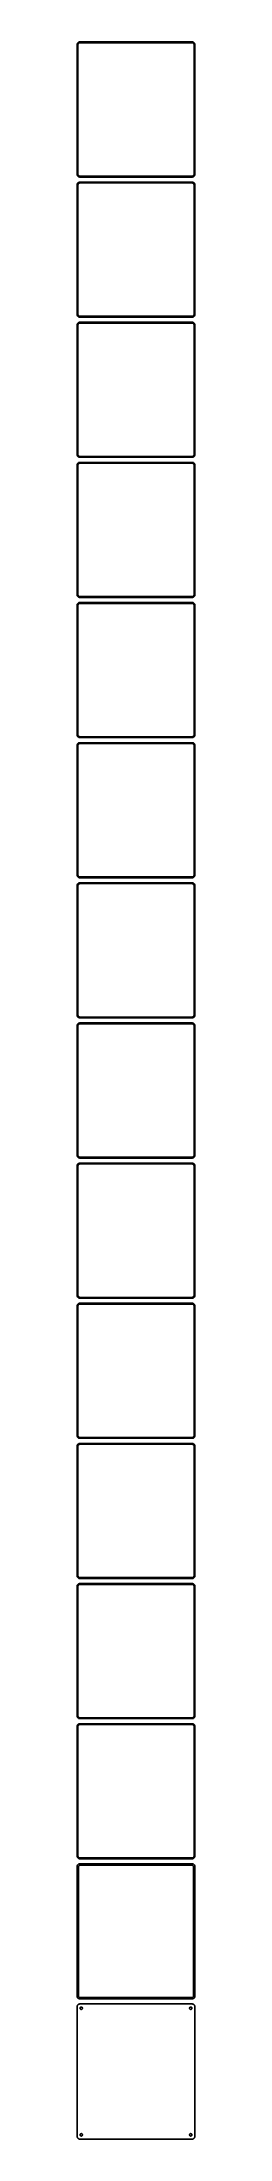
# Model space of a CAD drawing. Header units: metres. Extents: x -105 to 105, y 3615 to 7341.
import ezdxf

# ---------------------------------------------------------------- set-up
doc = ezdxf.new("R2010")
doc.units = ezdxf.units.M

msp = doc.modelspace()

# ---------------------------------------------------------------- linework, layer by layer
for p, q in [((-102.679, 7340.22), (-103.187, 7339.85)), ((-102.129, 7340.52), (-102.679, 7340.22)), ((-101.545, 7340.76), (-102.129, 7340.52)), ((-100.937, 7340.91), (-101.545, 7340.76)), ((-100.314, 7340.99), (-100.937, 7340.91)), ((100.314, 7340.99), (-100.314, 7340.99)), ((100.937, 7340.91), (100.314, 7340.99)), ((101.545, 7340.76), (100.937, 7340.91)), ((102.129, 7340.52), (101.545, 7340.76)), ((102.679, 7340.22), (102.129, 7340.52)), ((103.187, 7339.85), (102.679, 7340.22)), ((-104.961, 7336.63), (-105, 7336)), ((-105, 7336), (-105, 7106)), ((-104.843, 7337.24), (-104.961, 7336.63)), ((-104.649, 7337.84), (-104.843, 7337.24)), ((-104.382, 7338.41), (-104.649, 7337.84)), ((-104.045, 7338.94), (-104.382, 7338.41)), ((-103.645, 7339.42), (-104.045, 7338.94)), ((-103.187, 7339.85), (-103.645, 7339.42)), ((-103.5, 7335.5), (-103.468, 7336)), ((-103.5, 7106.5), (-103.5, 7335.5)), ((-103.468, 7336), (-103.374, 7336.49)), ((-103.374, 7336.49), (-103.219, 7336.97)), ((-103.219, 7336.97), (-103.005, 7337.43)), ((-103.005, 7337.43), (-102.736, 7337.85)), ((-102.736, 7337.85), (-102.416, 7338.24)), ((-102.416, 7338.24), (-102.05, 7338.58)), ((-102.05, 7338.58), (-101.643, 7338.88)), ((-101.643, 7338.88), (-101.203, 7339.12)), ((-101.203, 7339.12), (-100.736, 7339.3)), ((-100.736, 7339.3), (-100.25, 7339.43)), ((-100.25, 7339.43), (-99.7512, 7339.49)), ((-99.7512, 7339.49), (99.7512, 7339.49)), ((99.7512, 7339.49), (100.25, 7339.43)), ((100.25, 7339.43), (100.736, 7339.3)), ((100.736, 7339.3), (101.203, 7339.12)), ((101.203, 7339.12), (101.643, 7338.88)), ((101.643, 7338.88), (102.05, 7338.58)), ((102.05, 7338.58), (102.416, 7338.24)), ((102.416, 7338.24), (102.736, 7337.85)), ((102.736, 7337.85), (103.005, 7337.43)), ((103.005, 7337.43), (103.219, 7336.97)), ((103.645, 7339.42), (103.187, 7339.85)), ((103.219, 7336.97), (103.374, 7336.49)), ((103.374, 7336.49), (103.468, 7336)), ((103.468, 7336), (103.5, 7335.5)), ((103.5, 7335.5), (103.5, 7106.5)), ((104.045, 7338.94), (103.645, 7339.42)), ((104.382, 7338.41), (104.045, 7338.94)), ((104.649, 7337.84), (104.382, 7338.41)), ((104.843, 7337.24), (104.649, 7337.84)), ((104.961, 7336.63), (104.843, 7337.24)), ((105, 7336), (104.961, 7336.63)), ((105, 7106), (105, 7336)), ((-105, 7106), (-104.961, 7105.37)), ((-104.961, 7087.63), (-105, 7087)), ((-105, 7087), (-105, 6857)), ((-104.961, 7105.37), (-104.843, 7104.76)), ((-104.843, 7088.24), (-104.961, 7087.63)), ((-104.843, 7104.76), (-104.649, 7104.16)), ((-104.649, 7088.84), (-104.843, 7088.24)), ((-104.649, 7104.16), (-104.382, 7103.59)), ((-104.382, 7089.41), (-104.649, 7088.84)), ((-104.382, 7103.59), (-104.045, 7103.06)), ((-104.045, 7089.94), (-104.382, 7089.41)), ((-104.045, 7103.06), (-103.645, 7102.58)), ((-103.645, 7090.42), (-104.045, 7089.94)), ((-103.645, 7102.58), (-103.187, 7102.15)), ((-103.187, 7090.85), (-103.645, 7090.42)), ((-103.468, 7106), (-103.5, 7106.5)), ((-103.5, 7086.5), (-103.468, 7087)), ((-103.5, 6857.5), (-103.5, 7086.5)), ((-103.374, 7105.51), (-103.468, 7106)), ((-103.468, 7087), (-103.374, 7087.49)), ((-103.219, 7105.03), (-103.374, 7105.51)), ((-103.374, 7087.49), (-103.219, 7087.97)), ((-103.005, 7104.57), (-103.219, 7105.03)), ((-103.219, 7087.97), (-103.005, 7088.43)), ((-103.187, 7102.15), (-102.679, 7101.78)), ((-102.679, 7091.22), (-103.187, 7090.85)), ((-102.736, 7104.15), (-103.005, 7104.57)), ((-103.005, 7088.43), (-102.736, 7088.85)), ((-102.416, 7103.76), (-102.736, 7104.15)), ((-102.736, 7088.85), (-102.416, 7089.24)), ((-102.679, 7101.78), (-102.129, 7101.48)), ((-102.129, 7091.52), (-102.679, 7091.22)), ((-102.05, 7103.42), (-102.416, 7103.76)), ((-102.416, 7089.24), (-102.05, 7089.58)), ((-102.129, 7101.48), (-101.545, 7101.24)), ((-101.545, 7091.76), (-102.129, 7091.52)), ((-101.643, 7103.12), (-102.05, 7103.42)), ((-102.05, 7089.58), (-101.643, 7089.88)), ((-101.203, 7102.88), (-101.643, 7103.12)), ((-101.643, 7089.88), (-101.203, 7090.12)), ((-101.545, 7101.24), (-100.937, 7101.09)), ((-100.937, 7091.91), (-101.545, 7091.76)), ((-100.736, 7102.7), (-101.203, 7102.88)), ((-101.203, 7090.12), (-100.736, 7090.3)), ((-100.937, 7101.09), (-100.314, 7101.01)), ((-100.314, 7091.99), (-100.937, 7091.91)), ((-100.25, 7102.57), (-100.736, 7102.7)), ((-100.736, 7090.3), (-100.25, 7090.43)), ((-100.314, 7101.01), (100.314, 7101.01)), ((100.314, 7091.99), (-100.314, 7091.99)), ((-99.7512, 7102.51), (-100.25, 7102.57)), ((-100.25, 7090.43), (-99.7512, 7090.49)), ((99.7512, 7102.51), (-99.7512, 7102.51)), ((-99.7512, 7090.49), (99.7512, 7090.49)), ((100.25, 7102.57), (99.7512, 7102.51)), ((99.7512, 7090.49), (100.25, 7090.43)), ((100.736, 7102.7), (100.25, 7102.57)), ((100.25, 7090.43), (100.736, 7090.3)), ((100.314, 7101.01), (100.937, 7101.09)), ((100.937, 7091.91), (100.314, 7091.99)), ((101.203, 7102.88), (100.736, 7102.7)), ((100.736, 7090.3), (101.203, 7090.12)), ((100.937, 7101.09), (101.545, 7101.24)), ((101.545, 7091.76), (100.937, 7091.91)), ((101.643, 7103.12), (101.203, 7102.88)), ((101.203, 7090.12), (101.643, 7089.88)), ((101.545, 7101.24), (102.129, 7101.48)), ((102.129, 7091.52), (101.545, 7091.76)), ((102.05, 7103.42), (101.643, 7103.12)), ((101.643, 7089.88), (102.05, 7089.58)), ((102.416, 7103.76), (102.05, 7103.42)), ((102.05, 7089.58), (102.416, 7089.24)), ((102.129, 7101.48), (102.679, 7101.78)), ((102.679, 7091.22), (102.129, 7091.52)), ((102.736, 7104.15), (102.416, 7103.76)), ((102.416, 7089.24), (102.736, 7088.85)), ((102.679, 7101.78), (103.187, 7102.15)), ((103.187, 7090.85), (102.679, 7091.22)), ((103.005, 7104.57), (102.736, 7104.15)), ((102.736, 7088.85), (103.005, 7088.43)), ((103.219, 7105.03), (103.005, 7104.57)), ((103.005, 7088.43), (103.219, 7087.97)), ((103.187, 7102.15), (103.645, 7102.58)), ((103.645, 7090.42), (103.187, 7090.85)), ((103.374, 7105.51), (103.219, 7105.03)), ((103.219, 7087.97), (103.374, 7087.49)), ((103.468, 7106), (103.374, 7105.51)), ((103.374, 7087.49), (103.468, 7087)), ((103.5, 7106.5), (103.468, 7106)), ((103.468, 7087), (103.5, 7086.5)), ((103.5, 7086.5), (103.5, 6857.5)), ((103.645, 7102.58), (104.045, 7103.06)), ((104.045, 7089.94), (103.645, 7090.42)), ((104.045, 7103.06), (104.382, 7103.59)), ((104.382, 7089.41), (104.045, 7089.94)), ((104.382, 7103.59), (104.649, 7104.16)), ((104.649, 7088.84), (104.382, 7089.41)), ((104.649, 7104.16), (104.843, 7104.76)), ((104.843, 7088.24), (104.649, 7088.84)), ((104.843, 7104.76), (104.961, 7105.37)), ((104.961, 7087.63), (104.843, 7088.24)), ((104.961, 7105.37), (105, 7106)), ((105, 7087), (104.961, 7087.63)), ((105, 6857), (105, 7087)), ((-105, 6857), (-104.961, 6856.37)), ((-104.961, 6856.37), (-104.843, 6855.76)), ((-103.468, 6857), (-103.5, 6857.5)), ((-103.374, 6856.51), (-103.468, 6857)), ((-103.219, 6856.03), (-103.374, 6856.51)), ((-103.005, 6855.57), (-103.219, 6856.03)), ((103.219, 6856.03), (103.005, 6855.57)), ((103.374, 6856.51), (103.219, 6856.03)), ((103.468, 6857), (103.374, 6856.51)), ((103.5, 6857.5), (103.468, 6857)), ((104.843, 6855.76), (104.961, 6856.37)), ((104.961, 6856.37), (105, 6857)), ((-104.961, 6838.63), (-105, 6838)), ((-105, 6838), (-105, 6608)), ((-104.843, 6839.24), (-104.961, 6838.63)), ((-104.843, 6855.76), (-104.649, 6855.16)), ((-104.649, 6839.84), (-104.843, 6839.24)), ((-104.649, 6855.16), (-104.382, 6854.59)), ((-104.382, 6840.41), (-104.649, 6839.84)), ((-104.382, 6854.59), (-104.045, 6854.06)), ((-104.045, 6840.94), (-104.382, 6840.41)), ((-104.045, 6854.06), (-103.645, 6853.58)), ((-103.645, 6841.42), (-104.045, 6840.94)), ((-103.645, 6853.58), (-103.187, 6853.15)), ((-103.187, 6841.85), (-103.645, 6841.42)), ((-103.5, 6837.5), (-103.468, 6838)), ((-103.5, 6608.5), (-103.5, 6837.5)), ((-103.468, 6838), (-103.374, 6838.49)), ((-103.374, 6838.49), (-103.219, 6838.97)), ((-103.219, 6838.97), (-103.005, 6839.43)), ((-103.187, 6853.15), (-102.679, 6852.78)), ((-102.679, 6842.22), (-103.187, 6841.85)), ((-102.736, 6855.15), (-103.005, 6855.57)), ((-103.005, 6839.43), (-102.736, 6839.85)), ((-102.416, 6854.76), (-102.736, 6855.15)), ((-102.736, 6839.85), (-102.416, 6840.24)), ((-102.679, 6852.78), (-102.129, 6852.48)), ((-102.129, 6842.52), (-102.679, 6842.22)), ((-102.05, 6854.42), (-102.416, 6854.76)), ((-102.416, 6840.24), (-102.05, 6840.58)), ((-102.129, 6852.48), (-101.545, 6852.24)), ((-101.545, 6842.76), (-102.129, 6842.52)), ((-101.643, 6854.12), (-102.05, 6854.42)), ((-102.05, 6840.58), (-101.643, 6840.88)), ((-101.203, 6853.88), (-101.643, 6854.12)), ((-101.643, 6840.88), (-101.203, 6841.12)), ((-101.545, 6852.24), (-100.937, 6852.09)), ((-100.937, 6842.91), (-101.545, 6842.76)), ((-100.736, 6853.7), (-101.203, 6853.88)), ((-101.203, 6841.12), (-100.736, 6841.3)), ((-100.937, 6852.09), (-100.314, 6852.01)), ((-100.314, 6842.99), (-100.937, 6842.91)), ((-100.25, 6853.57), (-100.736, 6853.7)), ((-100.736, 6841.3), (-100.25, 6841.43)), ((-100.314, 6852.01), (100.314, 6852.01)), ((100.314, 6842.99), (-100.314, 6842.99)), ((-99.7512, 6853.51), (-100.25, 6853.57)), ((-100.25, 6841.43), (-99.7512, 6841.49)), ((99.7512, 6853.51), (-99.7512, 6853.51)), ((-99.7512, 6841.49), (99.7512, 6841.49)), ((100.25, 6853.57), (99.7512, 6853.51)), ((99.7512, 6841.49), (100.25, 6841.43)), ((100.736, 6853.7), (100.25, 6853.57)), ((100.25, 6841.43), (100.736, 6841.3)), ((100.314, 6852.01), (100.937, 6852.09)), ((100.937, 6842.91), (100.314, 6842.99)), ((101.203, 6853.88), (100.736, 6853.7)), ((100.736, 6841.3), (101.203, 6841.12)), ((100.937, 6852.09), (101.545, 6852.24)), ((101.545, 6842.76), (100.937, 6842.91)), ((101.643, 6854.12), (101.203, 6853.88)), ((101.203, 6841.12), (101.643, 6840.88)), ((101.545, 6852.24), (102.129, 6852.48)), ((102.129, 6842.52), (101.545, 6842.76)), ((102.05, 6854.42), (101.643, 6854.12)), ((101.643, 6840.88), (102.05, 6840.58)), ((102.416, 6854.76), (102.05, 6854.42)), ((102.05, 6840.58), (102.416, 6840.24)), ((102.129, 6852.48), (102.679, 6852.78)), ((102.679, 6842.22), (102.129, 6842.52)), ((102.736, 6855.15), (102.416, 6854.76)), ((102.416, 6840.24), (102.736, 6839.85)), ((102.679, 6852.78), (103.187, 6853.15)), ((103.187, 6841.85), (102.679, 6842.22)), ((103.005, 6855.57), (102.736, 6855.15)), ((102.736, 6839.85), (103.005, 6839.43)), ((103.005, 6839.43), (103.219, 6838.97)), ((103.187, 6853.15), (103.645, 6853.58)), ((103.645, 6841.42), (103.187, 6841.85)), ((103.219, 6838.97), (103.374, 6838.49)), ((103.374, 6838.49), (103.468, 6838)), ((103.468, 6838), (103.5, 6837.5)), ((103.5, 6837.5), (103.5, 6608.5)), ((103.645, 6853.58), (104.045, 6854.06)), ((104.045, 6840.94), (103.645, 6841.42)), ((104.045, 6854.06), (104.382, 6854.59)), ((104.382, 6840.41), (104.045, 6840.94)), ((104.382, 6854.59), (104.649, 6855.16)), ((104.649, 6839.84), (104.382, 6840.41)), ((104.649, 6855.16), (104.843, 6855.76)), ((104.843, 6839.24), (104.649, 6839.84)), ((104.961, 6838.63), (104.843, 6839.24)), ((105, 6838), (104.961, 6838.63)), ((105, 6608), (105, 6838)), ((-105, 6608), (-104.961, 6607.37)), ((-104.961, 6607.37), (-104.843, 6606.76)), ((-104.843, 6606.76), (-104.649, 6606.16)), ((-104.649, 6606.16), (-104.382, 6605.59)), ((-104.382, 6605.59), (-104.045, 6605.06)), ((-104.045, 6605.06), (-103.645, 6604.58)), ((-103.645, 6604.58), (-103.187, 6604.15)), ((-103.468, 6608), (-103.5, 6608.5)), ((-103.374, 6607.51), (-103.468, 6608)), ((-103.219, 6607.03), (-103.374, 6607.51)), ((-103.005, 6606.57), (-103.219, 6607.03)), ((-103.187, 6604.15), (-102.679, 6603.78)), ((-102.736, 6606.15), (-103.005, 6606.57)), ((-102.416, 6605.76), (-102.736, 6606.15)), ((-102.679, 6603.78), (-102.129, 6603.48)), ((-102.05, 6605.42), (-102.416, 6605.76)), ((-102.129, 6603.48), (-101.545, 6603.24)), ((-101.643, 6605.12), (-102.05, 6605.42)), ((-101.203, 6604.88), (-101.643, 6605.12)), ((-101.545, 6603.24), (-100.937, 6603.09)), ((-100.736, 6604.7), (-101.203, 6604.88)), ((-100.937, 6603.09), (-100.314, 6603.01)), ((-100.25, 6604.57), (-100.736, 6604.7)), ((-100.314, 6603.01), (100.314, 6603.01)), ((-99.7512, 6604.51), (-100.25, 6604.57)), ((99.7512, 6604.51), (-99.7512, 6604.51)), ((100.25, 6604.57), (99.7512, 6604.51)), ((100.736, 6604.7), (100.25, 6604.57)), ((100.314, 6603.01), (100.937, 6603.09)), ((101.203, 6604.88), (100.736, 6604.7)), ((100.937, 6603.09), (101.545, 6603.24)), ((101.643, 6605.12), (101.203, 6604.88)), ((101.545, 6603.24), (102.129, 6603.48)), ((102.05, 6605.42), (101.643, 6605.12)), ((102.416, 6605.76), (102.05, 6605.42)), ((102.129, 6603.48), (102.679, 6603.78)), ((102.736, 6606.15), (102.416, 6605.76)), ((102.679, 6603.78), (103.187, 6604.15)), ((103.005, 6606.57), (102.736, 6606.15)), ((103.219, 6607.03), (103.005, 6606.57)), ((103.187, 6604.15), (103.645, 6604.58)), ((103.374, 6607.51), (103.219, 6607.03)), ((103.468, 6608), (103.374, 6607.51)), ((103.5, 6608.5), (103.468, 6608)), ((103.645, 6604.58), (104.045, 6605.06)), ((104.045, 6605.06), (104.382, 6605.59)), ((104.382, 6605.59), (104.649, 6606.16)), ((104.649, 6606.16), (104.843, 6606.76)), ((104.843, 6606.76), (104.961, 6607.37)), ((104.961, 6607.37), (105, 6608)), ((-104.961, 6589.63), (-105, 6589)), ((-105, 6589), (-105, 6359)), ((-104.843, 6590.24), (-104.961, 6589.63)), ((-104.649, 6590.84), (-104.843, 6590.24)), ((-104.382, 6591.41), (-104.649, 6590.84)), ((-104.045, 6591.94), (-104.382, 6591.41)), ((-103.645, 6592.42), (-104.045, 6591.94)), ((-103.187, 6592.85), (-103.645, 6592.42)), ((-103.5, 6588.5), (-103.468, 6589)), ((-103.5, 6359.5), (-103.5, 6588.5)), ((-103.468, 6589), (-103.374, 6589.49)), ((-103.374, 6589.49), (-103.219, 6589.97)), ((-103.219, 6589.97), (-103.005, 6590.43)), ((-102.679, 6593.22), (-103.187, 6592.85)), ((-103.005, 6590.43), (-102.736, 6590.85)), ((-102.736, 6590.85), (-102.416, 6591.24)), ((-102.129, 6593.52), (-102.679, 6593.22)), ((-102.416, 6591.24), (-102.05, 6591.58)), ((-101.545, 6593.76), (-102.129, 6593.52)), ((-102.05, 6591.58), (-101.643, 6591.88)), ((-101.643, 6591.88), (-101.203, 6592.12)), ((-100.937, 6593.91), (-101.545, 6593.76)), ((-101.203, 6592.12), (-100.736, 6592.3)), ((-100.314, 6593.99), (-100.937, 6593.91)), ((-100.736, 6592.3), (-100.25, 6592.43)), ((100.314, 6593.99), (-100.314, 6593.99)), ((-100.25, 6592.43), (-99.7512, 6592.49)), ((-99.7512, 6592.49), (99.7512, 6592.49)), ((99.7512, 6592.49), (100.25, 6592.43)), ((100.25, 6592.43), (100.736, 6592.3)), ((100.937, 6593.91), (100.314, 6593.99)), ((100.736, 6592.3), (101.203, 6592.12)), ((101.545, 6593.76), (100.937, 6593.91)), ((101.203, 6592.12), (101.643, 6591.88)), ((102.129, 6593.52), (101.545, 6593.76)), ((101.643, 6591.88), (102.05, 6591.58)), ((102.05, 6591.58), (102.416, 6591.24)), ((102.679, 6593.22), (102.129, 6593.52)), ((102.416, 6591.24), (102.736, 6590.85)), ((103.187, 6592.85), (102.679, 6593.22)), ((102.736, 6590.85), (103.005, 6590.43)), ((103.005, 6590.43), (103.219, 6589.97)), ((103.645, 6592.42), (103.187, 6592.85)), ((103.219, 6589.97), (103.374, 6589.49)), ((103.374, 6589.49), (103.468, 6589)), ((103.468, 6589), (103.5, 6588.5)), ((103.5, 6588.5), (103.5, 6359.5)), ((104.045, 6591.94), (103.645, 6592.42)), ((104.382, 6591.41), (104.045, 6591.94)), ((104.649, 6590.84), (104.382, 6591.41)), ((104.843, 6590.24), (104.649, 6590.84)), ((104.961, 6589.63), (104.843, 6590.24)), ((105, 6589), (104.961, 6589.63)), ((105, 6359), (105, 6589)), ((-105, 6359), (-104.961, 6358.37)), ((-104.961, 6340.63), (-105, 6340)), ((-105, 6340), (-105, 6110)), ((-104.961, 6358.37), (-104.843, 6357.76)), ((-104.843, 6341.24), (-104.961, 6340.63)), ((-104.843, 6357.76), (-104.649, 6357.16)), ((-104.649, 6341.84), (-104.843, 6341.24)), ((-104.649, 6357.16), (-104.382, 6356.59)), ((-104.382, 6342.41), (-104.649, 6341.84)), ((-104.382, 6356.59), (-104.045, 6356.06)), ((-104.045, 6342.94), (-104.382, 6342.41)), ((-104.045, 6356.06), (-103.645, 6355.58)), ((-103.645, 6343.42), (-104.045, 6342.94)), ((-103.645, 6355.58), (-103.187, 6355.15)), ((-103.187, 6343.85), (-103.645, 6343.42)), ((-103.468, 6359), (-103.5, 6359.5)), ((-103.5, 6339.5), (-103.468, 6340)), ((-103.5, 6110.5), (-103.5, 6339.5)), ((-103.374, 6358.51), (-103.468, 6359)), ((-103.468, 6340), (-103.374, 6340.49)), ((-103.219, 6358.03), (-103.374, 6358.51)), ((-103.374, 6340.49), (-103.219, 6340.97)), ((-103.005, 6357.57), (-103.219, 6358.03)), ((-103.219, 6340.97), (-103.005, 6341.43)), ((-103.187, 6355.15), (-102.679, 6354.78)), ((-102.679, 6344.22), (-103.187, 6343.85)), ((-102.736, 6357.15), (-103.005, 6357.57)), ((-103.005, 6341.43), (-102.736, 6341.85)), ((-102.416, 6356.76), (-102.736, 6357.15)), ((-102.736, 6341.85), (-102.416, 6342.24)), ((-102.679, 6354.78), (-102.129, 6354.48)), ((-102.129, 6344.52), (-102.679, 6344.22)), ((-102.05, 6356.42), (-102.416, 6356.76)), ((-102.416, 6342.24), (-102.05, 6342.58)), ((-102.129, 6354.48), (-101.545, 6354.24)), ((-101.545, 6344.76), (-102.129, 6344.52)), ((-101.643, 6356.12), (-102.05, 6356.42)), ((-102.05, 6342.58), (-101.643, 6342.88)), ((-101.203, 6355.88), (-101.643, 6356.12)), ((-101.643, 6342.88), (-101.203, 6343.12)), ((-101.545, 6354.24), (-100.937, 6354.09)), ((-100.937, 6344.91), (-101.545, 6344.76)), ((-100.736, 6355.7), (-101.203, 6355.88)), ((-101.203, 6343.12), (-100.736, 6343.3)), ((-100.937, 6354.09), (-100.314, 6354.01)), ((-100.314, 6344.99), (-100.937, 6344.91)), ((-100.25, 6355.57), (-100.736, 6355.7)), ((-100.736, 6343.3), (-100.25, 6343.43)), ((-100.314, 6354.01), (100.314, 6354.01)), ((100.314, 6344.99), (-100.314, 6344.99)), ((-99.7512, 6355.51), (-100.25, 6355.57)), ((-100.25, 6343.43), (-99.7512, 6343.49)), ((99.7512, 6355.51), (-99.7512, 6355.51)), ((-99.7512, 6343.49), (99.7512, 6343.49)), ((100.25, 6355.57), (99.7512, 6355.51)), ((99.7512, 6343.49), (100.25, 6343.43)), ((100.736, 6355.7), (100.25, 6355.57)), ((100.25, 6343.43), (100.736, 6343.3)), ((100.314, 6354.01), (100.937, 6354.09)), ((100.937, 6344.91), (100.314, 6344.99)), ((101.203, 6355.88), (100.736, 6355.7)), ((100.736, 6343.3), (101.203, 6343.12)), ((100.937, 6354.09), (101.545, 6354.24)), ((101.545, 6344.76), (100.937, 6344.91)), ((101.643, 6356.12), (101.203, 6355.88)), ((101.203, 6343.12), (101.643, 6342.88)), ((101.545, 6354.24), (102.129, 6354.48)), ((102.129, 6344.52), (101.545, 6344.76)), ((102.05, 6356.42), (101.643, 6356.12)), ((101.643, 6342.88), (102.05, 6342.58)), ((102.416, 6356.76), (102.05, 6356.42)), ((102.05, 6342.58), (102.416, 6342.24)), ((102.129, 6354.48), (102.679, 6354.78)), ((102.679, 6344.22), (102.129, 6344.52)), ((102.736, 6357.15), (102.416, 6356.76)), ((102.416, 6342.24), (102.736, 6341.85)), ((102.679, 6354.78), (103.187, 6355.15)), ((103.187, 6343.85), (102.679, 6344.22)), ((103.005, 6357.57), (102.736, 6357.15)), ((102.736, 6341.85), (103.005, 6341.43)), ((103.219, 6358.03), (103.005, 6357.57)), ((103.005, 6341.43), (103.219, 6340.97)), ((103.187, 6355.15), (103.645, 6355.58)), ((103.645, 6343.42), (103.187, 6343.85)), ((103.374, 6358.51), (103.219, 6358.03)), ((103.219, 6340.97), (103.374, 6340.49)), ((103.468, 6359), (103.374, 6358.51)), ((103.374, 6340.49), (103.468, 6340)), ((103.5, 6359.5), (103.468, 6359)), ((103.468, 6340), (103.5, 6339.5)), ((103.5, 6339.5), (103.5, 6110.5)), ((103.645, 6355.58), (104.045, 6356.06)), ((104.045, 6342.94), (103.645, 6343.42)), ((104.045, 6356.06), (104.382, 6356.59)), ((104.382, 6342.41), (104.045, 6342.94)), ((104.382, 6356.59), (104.649, 6357.16)), ((104.649, 6341.84), (104.382, 6342.41)), ((104.649, 6357.16), (104.843, 6357.76)), ((104.843, 6341.24), (104.649, 6341.84)), ((104.843, 6357.76), (104.961, 6358.37)), ((104.961, 6340.63), (104.843, 6341.24)), ((104.961, 6358.37), (105, 6359)), ((105, 6340), (104.961, 6340.63)), ((105, 6110), (105, 6340)), ((-105, 6110), (-104.961, 6109.37)), ((-104.961, 6091.63), (-105, 6091)), ((-105, 6091), (-105, 5861)), ((-104.961, 6109.37), (-104.843, 6108.76)), ((-104.843, 6092.24), (-104.961, 6091.63)), ((-104.843, 6108.76), (-104.649, 6108.16)), ((-104.649, 6092.84), (-104.843, 6092.24)), ((-104.649, 6108.16), (-104.382, 6107.59)), ((-104.382, 6093.41), (-104.649, 6092.84)), ((-104.382, 6107.59), (-104.045, 6107.06)), ((-104.045, 6093.94), (-104.382, 6093.41)), ((-104.045, 6107.06), (-103.645, 6106.58)), ((-103.645, 6094.42), (-104.045, 6093.94)), ((-103.645, 6106.58), (-103.187, 6106.15)), ((-103.187, 6094.85), (-103.645, 6094.42)), ((-103.468, 6110), (-103.5, 6110.5)), ((-103.5, 6090.5), (-103.468, 6091)), ((-103.5, 5861.5), (-103.5, 6090.5)), ((-103.374, 6109.51), (-103.468, 6110)), ((-103.468, 6091), (-103.374, 6091.49)), ((-103.219, 6109.03), (-103.374, 6109.51)), ((-103.374, 6091.49), (-103.219, 6091.97)), ((-103.005, 6108.57), (-103.219, 6109.03)), ((-103.219, 6091.97), (-103.005, 6092.43)), ((-103.187, 6106.15), (-102.679, 6105.78)), ((-102.679, 6095.22), (-103.187, 6094.85)), ((-102.736, 6108.15), (-103.005, 6108.57)), ((-103.005, 6092.43), (-102.736, 6092.85)), ((-102.416, 6107.76), (-102.736, 6108.15)), ((-102.736, 6092.85), (-102.416, 6093.24)), ((-102.679, 6105.78), (-102.129, 6105.48)), ((-102.129, 6095.52), (-102.679, 6095.22)), ((-102.05, 6107.42), (-102.416, 6107.76)), ((-102.416, 6093.24), (-102.05, 6093.58)), ((-102.129, 6105.48), (-101.545, 6105.24)), ((-101.545, 6095.76), (-102.129, 6095.52)), ((-101.643, 6107.12), (-102.05, 6107.42)), ((-102.05, 6093.58), (-101.643, 6093.88)), ((-101.203, 6106.88), (-101.643, 6107.12)), ((-101.643, 6093.88), (-101.203, 6094.12)), ((-101.545, 6105.24), (-100.937, 6105.09)), ((-100.937, 6095.91), (-101.545, 6095.76)), ((-100.736, 6106.7), (-101.203, 6106.88)), ((-101.203, 6094.12), (-100.736, 6094.3)), ((-100.937, 6105.09), (-100.314, 6105.01)), ((-100.314, 6095.99), (-100.937, 6095.91)), ((-100.25, 6106.57), (-100.736, 6106.7)), ((-100.736, 6094.3), (-100.25, 6094.43)), ((-100.314, 6105.01), (100.314, 6105.01)), ((100.314, 6095.99), (-100.314, 6095.99)), ((-99.7512, 6106.51), (-100.25, 6106.57)), ((-100.25, 6094.43), (-99.7512, 6094.49)), ((99.7512, 6106.51), (-99.7512, 6106.51)), ((-99.7512, 6094.49), (99.7512, 6094.49)), ((100.25, 6106.57), (99.7512, 6106.51)), ((99.7512, 6094.49), (100.25, 6094.43)), ((100.736, 6106.7), (100.25, 6106.57)), ((100.25, 6094.43), (100.736, 6094.3)), ((100.314, 6105.01), (100.937, 6105.09)), ((100.937, 6095.91), (100.314, 6095.99)), ((101.203, 6106.88), (100.736, 6106.7)), ((100.736, 6094.3), (101.203, 6094.12)), ((100.937, 6105.09), (101.545, 6105.24)), ((101.545, 6095.76), (100.937, 6095.91)), ((101.643, 6107.12), (101.203, 6106.88)), ((101.203, 6094.12), (101.643, 6093.88)), ((101.545, 6105.24), (102.129, 6105.48)), ((102.129, 6095.52), (101.545, 6095.76)), ((102.05, 6107.42), (101.643, 6107.12)), ((101.643, 6093.88), (102.05, 6093.58)), ((102.416, 6107.76), (102.05, 6107.42)), ((102.05, 6093.58), (102.416, 6093.24)), ((102.129, 6105.48), (102.679, 6105.78)), ((102.679, 6095.22), (102.129, 6095.52)), ((102.736, 6108.15), (102.416, 6107.76)), ((102.416, 6093.24), (102.736, 6092.85)), ((102.679, 6105.78), (103.187, 6106.15)), ((103.187, 6094.85), (102.679, 6095.22)), ((103.005, 6108.57), (102.736, 6108.15)), ((102.736, 6092.85), (103.005, 6092.43)), ((103.219, 6109.03), (103.005, 6108.57)), ((103.005, 6092.43), (103.219, 6091.97)), ((103.187, 6106.15), (103.645, 6106.58)), ((103.645, 6094.42), (103.187, 6094.85)), ((103.374, 6109.51), (103.219, 6109.03)), ((103.219, 6091.97), (103.374, 6091.49)), ((103.468, 6110), (103.374, 6109.51)), ((103.374, 6091.49), (103.468, 6091)), ((103.5, 6110.5), (103.468, 6110)), ((103.468, 6091), (103.5, 6090.5)), ((103.5, 6090.5), (103.5, 5861.5)), ((103.645, 6106.58), (104.045, 6107.06)), ((104.045, 6093.94), (103.645, 6094.42)), ((104.045, 6107.06), (104.382, 6107.59)), ((104.382, 6093.41), (104.045, 6093.94)), ((104.382, 6107.59), (104.649, 6108.16)), ((104.649, 6092.84), (104.382, 6093.41)), ((104.649, 6108.16), (104.843, 6108.76)), ((104.843, 6092.24), (104.649, 6092.84)), ((104.843, 6108.76), (104.961, 6109.37)), ((104.961, 6091.63), (104.843, 6092.24)), ((104.961, 6109.37), (105, 6110)), ((105, 6091), (104.961, 6091.63)), ((105, 5861), (105, 6091)), ((-105, 5861), (-104.961, 5860.37)), ((-104.961, 5860.37), (-104.843, 5859.76)), ((-104.843, 5859.76), (-104.649, 5859.16)), ((-104.649, 5859.16), (-104.382, 5858.59)), ((-104.382, 5858.59), (-104.045, 5858.06)), ((-104.045, 5858.06), (-103.645, 5857.58)), ((-103.645, 5857.58), (-103.187, 5857.15)), ((-103.468, 5861), (-103.5, 5861.5)), ((-103.374, 5860.51), (-103.468, 5861)), ((-103.219, 5860.03), (-103.374, 5860.51)), ((-103.005, 5859.57), (-103.219, 5860.03)), ((-103.187, 5857.15), (-102.679, 5856.78)), ((-102.736, 5859.15), (-103.005, 5859.57)), ((-102.416, 5858.76), (-102.736, 5859.15)), ((-102.679, 5856.78), (-102.129, 5856.48)), ((-102.05, 5858.42), (-102.416, 5858.76)), ((-102.129, 5856.48), (-101.545, 5856.24)), ((-101.643, 5858.12), (-102.05, 5858.42)), ((-101.203, 5857.88), (-101.643, 5858.12)), ((-101.545, 5856.24), (-100.937, 5856.09)), ((-100.736, 5857.7), (-101.203, 5857.88)), ((-100.937, 5856.09), (-100.314, 5856.01)), ((-100.25, 5857.57), (-100.736, 5857.7)), ((-100.314, 5856.01), (100.314, 5856.01)), ((-99.7512, 5857.51), (-100.25, 5857.57)), ((99.7512, 5857.51), (-99.7512, 5857.51)), ((100.25, 5857.57), (99.7512, 5857.51)), ((100.736, 5857.7), (100.25, 5857.57)), ((100.314, 5856.01), (100.937, 5856.09)), ((101.203, 5857.88), (100.736, 5857.7)), ((100.937, 5856.09), (101.545, 5856.24)), ((101.643, 5858.12), (101.203, 5857.88)), ((101.545, 5856.24), (102.129, 5856.48)), ((102.05, 5858.42), (101.643, 5858.12)), ((102.416, 5858.76), (102.05, 5858.42)), ((102.129, 5856.48), (102.679, 5856.78)), ((102.736, 5859.15), (102.416, 5858.76)), ((102.679, 5856.78), (103.187, 5857.15)), ((103.005, 5859.57), (102.736, 5859.15)), ((103.219, 5860.03), (103.005, 5859.57)), ((103.187, 5857.15), (103.645, 5857.58)), ((103.374, 5860.51), (103.219, 5860.03)), ((103.468, 5861), (103.374, 5860.51)), ((103.5, 5861.5), (103.468, 5861)), ((103.645, 5857.58), (104.045, 5858.06)), ((104.045, 5858.06), (104.382, 5858.59)), ((104.382, 5858.59), (104.649, 5859.16)), ((104.649, 5859.16), (104.843, 5859.76)), ((104.843, 5859.76), (104.961, 5860.37)), ((104.961, 5860.37), (105, 5861)), ((-104.961, 5842.63), (-105, 5842)), ((-105, 5842), (-105, 5612)), ((-104.843, 5843.24), (-104.961, 5842.63)), ((-104.649, 5843.84), (-104.843, 5843.24)), ((-104.382, 5844.41), (-104.649, 5843.84)), ((-104.045, 5844.94), (-104.382, 5844.41)), ((-103.645, 5845.42), (-104.045, 5844.94)), ((-103.187, 5845.85), (-103.645, 5845.42)), ((-103.5, 5841.5), (-103.468, 5842)), ((-103.5, 5612.5), (-103.5, 5841.5)), ((-103.468, 5842), (-103.374, 5842.49)), ((-103.374, 5842.49), (-103.219, 5842.97)), ((-103.219, 5842.97), (-103.005, 5843.43)), ((-102.679, 5846.22), (-103.187, 5845.85)), ((-103.005, 5843.43), (-102.736, 5843.85)), ((-102.736, 5843.85), (-102.416, 5844.24)), ((-102.129, 5846.52), (-102.679, 5846.22)), ((-102.416, 5844.24), (-102.05, 5844.58)), ((-101.545, 5846.76), (-102.129, 5846.52)), ((-102.05, 5844.58), (-101.643, 5844.88)), ((-101.643, 5844.88), (-101.203, 5845.12)), ((-100.937, 5846.91), (-101.545, 5846.76)), ((-101.203, 5845.12), (-100.736, 5845.3)), ((-100.314, 5846.99), (-100.937, 5846.91)), ((-100.736, 5845.3), (-100.25, 5845.43)), ((100.314, 5846.99), (-100.314, 5846.99)), ((-100.25, 5845.43), (-99.7512, 5845.49)), ((-99.7512, 5845.49), (99.7512, 5845.49)), ((99.7512, 5845.49), (100.25, 5845.43)), ((100.25, 5845.43), (100.736, 5845.3)), ((100.937, 5846.91), (100.314, 5846.99)), ((100.736, 5845.3), (101.203, 5845.12)), ((101.545, 5846.76), (100.937, 5846.91)), ((101.203, 5845.12), (101.643, 5844.88)), ((102.129, 5846.52), (101.545, 5846.76)), ((101.643, 5844.88), (102.05, 5844.58)), ((102.05, 5844.58), (102.416, 5844.24)), ((102.679, 5846.22), (102.129, 5846.52)), ((102.416, 5844.24), (102.736, 5843.85)), ((103.187, 5845.85), (102.679, 5846.22)), ((102.736, 5843.85), (103.005, 5843.43)), ((103.005, 5843.43), (103.219, 5842.97)), ((103.645, 5845.42), (103.187, 5845.85)), ((103.219, 5842.97), (103.374, 5842.49)), ((103.374, 5842.49), (103.468, 5842)), ((103.468, 5842), (103.5, 5841.5)), ((103.5, 5841.5), (103.5, 5612.5)), ((104.045, 5844.94), (103.645, 5845.42)), ((104.382, 5844.41), (104.045, 5844.94)), ((104.649, 5843.84), (104.382, 5844.41)), ((104.843, 5843.24), (104.649, 5843.84)), ((104.961, 5842.63), (104.843, 5843.24)), ((105, 5842), (104.961, 5842.63)), ((105, 5612), (105, 5842)), ((-105, 5612), (-104.961, 5611.37)), ((-104.961, 5593.63), (-105, 5593)), ((-105, 5593), (-105, 5363)), ((-104.961, 5611.37), (-104.843, 5610.76)), ((-104.843, 5594.24), (-104.961, 5593.63)), ((-104.843, 5610.76), (-104.649, 5610.16)), ((-104.649, 5594.84), (-104.843, 5594.24)), ((-104.649, 5610.16), (-104.382, 5609.59)), ((-104.382, 5595.41), (-104.649, 5594.84)), ((-104.382, 5609.59), (-104.045, 5609.06)), ((-104.045, 5595.94), (-104.382, 5595.41)), ((-104.045, 5609.06), (-103.645, 5608.58)), ((-103.645, 5596.42), (-104.045, 5595.94)), ((-103.645, 5608.58), (-103.187, 5608.15)), ((-103.187, 5596.85), (-103.645, 5596.42)), ((-103.468, 5612), (-103.5, 5612.5)), ((-103.5, 5592.5), (-103.468, 5593)), ((-103.5, 5363.5), (-103.5, 5592.5)), ((-103.374, 5611.51), (-103.468, 5612)), ((-103.468, 5593), (-103.374, 5593.49)), ((-103.219, 5611.03), (-103.374, 5611.51)), ((-103.374, 5593.49), (-103.219, 5593.97)), ((-103.005, 5610.57), (-103.219, 5611.03)), ((-103.219, 5593.97), (-103.005, 5594.43)), ((-103.187, 5608.15), (-102.679, 5607.78)), ((-102.679, 5597.22), (-103.187, 5596.85)), ((-102.736, 5610.15), (-103.005, 5610.57)), ((-103.005, 5594.43), (-102.736, 5594.85)), ((-102.416, 5609.76), (-102.736, 5610.15)), ((-102.736, 5594.85), (-102.416, 5595.24)), ((-102.679, 5607.78), (-102.129, 5607.48)), ((-102.129, 5597.52), (-102.679, 5597.22)), ((-102.05, 5609.42), (-102.416, 5609.76)), ((-102.416, 5595.24), (-102.05, 5595.58)), ((-102.129, 5607.48), (-101.545, 5607.24)), ((-101.545, 5597.76), (-102.129, 5597.52)), ((-101.643, 5609.12), (-102.05, 5609.42)), ((-102.05, 5595.58), (-101.643, 5595.88)), ((-101.203, 5608.88), (-101.643, 5609.12)), ((-101.643, 5595.88), (-101.203, 5596.12)), ((-101.545, 5607.24), (-100.937, 5607.09)), ((-100.937, 5597.91), (-101.545, 5597.76)), ((-100.736, 5608.7), (-101.203, 5608.88)), ((-101.203, 5596.12), (-100.736, 5596.3)), ((-100.937, 5607.09), (-100.314, 5607.01)), ((-100.314, 5597.99), (-100.937, 5597.91)), ((-100.25, 5608.57), (-100.736, 5608.7)), ((-100.736, 5596.3), (-100.25, 5596.43)), ((-100.314, 5607.01), (100.314, 5607.01)), ((100.314, 5597.99), (-100.314, 5597.99)), ((-99.7512, 5608.51), (-100.25, 5608.57)), ((-100.25, 5596.43), (-99.7512, 5596.49)), ((99.7512, 5608.51), (-99.7512, 5608.51)), ((-99.7512, 5596.49), (99.7512, 5596.49)), ((100.25, 5608.57), (99.7512, 5608.51)), ((99.7512, 5596.49), (100.25, 5596.43)), ((100.736, 5608.7), (100.25, 5608.57)), ((100.25, 5596.43), (100.736, 5596.3)), ((100.314, 5607.01), (100.937, 5607.09)), ((100.937, 5597.91), (100.314, 5597.99)), ((101.203, 5608.88), (100.736, 5608.7)), ((100.736, 5596.3), (101.203, 5596.12)), ((100.937, 5607.09), (101.545, 5607.24)), ((101.545, 5597.76), (100.937, 5597.91)), ((101.643, 5609.12), (101.203, 5608.88)), ((101.203, 5596.12), (101.643, 5595.88)), ((101.545, 5607.24), (102.129, 5607.48)), ((102.129, 5597.52), (101.545, 5597.76)), ((102.05, 5609.42), (101.643, 5609.12)), ((101.643, 5595.88), (102.05, 5595.58)), ((102.416, 5609.76), (102.05, 5609.42)), ((102.05, 5595.58), (102.416, 5595.24)), ((102.129, 5607.48), (102.679, 5607.78)), ((102.679, 5597.22), (102.129, 5597.52)), ((102.736, 5610.15), (102.416, 5609.76)), ((102.416, 5595.24), (102.736, 5594.85)), ((102.679, 5607.78), (103.187, 5608.15)), ((103.187, 5596.85), (102.679, 5597.22)), ((103.005, 5610.57), (102.736, 5610.15)), ((102.736, 5594.85), (103.005, 5594.43)), ((103.219, 5611.03), (103.005, 5610.57)), ((103.005, 5594.43), (103.219, 5593.97)), ((103.187, 5608.15), (103.645, 5608.58)), ((103.645, 5596.42), (103.187, 5596.85)), ((103.374, 5611.51), (103.219, 5611.03)), ((103.219, 5593.97), (103.374, 5593.49)), ((103.468, 5612), (103.374, 5611.51)), ((103.374, 5593.49), (103.468, 5593)), ((103.5, 5612.5), (103.468, 5612)), ((103.468, 5593), (103.5, 5592.5)), ((103.5, 5592.5), (103.5, 5363.5)), ((103.645, 5608.58), (104.045, 5609.06)), ((104.045, 5595.94), (103.645, 5596.42)), ((104.045, 5609.06), (104.382, 5609.59)), ((104.382, 5595.41), (104.045, 5595.94)), ((104.382, 5609.59), (104.649, 5610.16)), ((104.649, 5594.84), (104.382, 5595.41)), ((104.649, 5610.16), (104.843, 5610.76)), ((104.843, 5594.24), (104.649, 5594.84)), ((104.843, 5610.76), (104.961, 5611.37)), ((104.961, 5593.63), (104.843, 5594.24)), ((104.961, 5611.37), (105, 5612)), ((105, 5593), (104.961, 5593.63)), ((105, 5363), (105, 5593)), ((-105, 5363), (-104.961, 5362.37)), ((-104.961, 5344.63), (-105, 5344)), ((-105, 5344), (-105, 5114)), ((-104.961, 5362.37), (-104.843, 5361.76)), ((-104.843, 5345.24), (-104.961, 5344.63)), ((-104.843, 5361.76), (-104.649, 5361.16)), ((-104.649, 5345.84), (-104.843, 5345.24)), ((-104.649, 5361.16), (-104.382, 5360.59)), ((-104.382, 5346.41), (-104.649, 5345.84)), ((-104.382, 5360.59), (-104.045, 5360.06)), ((-104.045, 5346.94), (-104.382, 5346.41)), ((-104.045, 5360.06), (-103.645, 5359.58)), ((-103.645, 5347.42), (-104.045, 5346.94)), ((-103.645, 5359.58), (-103.187, 5359.15)), ((-103.187, 5347.85), (-103.645, 5347.42)), ((-103.468, 5363), (-103.5, 5363.5)), ((-103.5, 5343.5), (-103.468, 5344)), ((-103.5, 5114.5), (-103.5, 5343.5)), ((-103.374, 5362.51), (-103.468, 5363)), ((-103.468, 5344), (-103.374, 5344.49)), ((-103.219, 5362.03), (-103.374, 5362.51)), ((-103.374, 5344.49), (-103.219, 5344.97)), ((-103.005, 5361.57), (-103.219, 5362.03)), ((-103.219, 5344.97), (-103.005, 5345.43)), ((-103.187, 5359.15), (-102.679, 5358.78)), ((-102.679, 5348.22), (-103.187, 5347.85)), ((-102.736, 5361.15), (-103.005, 5361.57)), ((-103.005, 5345.43), (-102.736, 5345.85)), ((-102.416, 5360.76), (-102.736, 5361.15)), ((-102.736, 5345.85), (-102.416, 5346.24)), ((-102.679, 5358.78), (-102.129, 5358.48)), ((-102.129, 5348.52), (-102.679, 5348.22)), ((-102.05, 5360.42), (-102.416, 5360.76)), ((-102.416, 5346.24), (-102.05, 5346.58)), ((-102.129, 5358.48), (-101.545, 5358.24)), ((-101.545, 5348.76), (-102.129, 5348.52)), ((-101.643, 5360.12), (-102.05, 5360.42)), ((-102.05, 5346.58), (-101.643, 5346.88)), ((-101.203, 5359.88), (-101.643, 5360.12)), ((-101.643, 5346.88), (-101.203, 5347.12)), ((-101.545, 5358.24), (-100.937, 5358.09)), ((-100.937, 5348.91), (-101.545, 5348.76)), ((-100.736, 5359.7), (-101.203, 5359.88)), ((-101.203, 5347.12), (-100.736, 5347.3)), ((-100.937, 5358.09), (-100.314, 5358.01)), ((-100.314, 5348.99), (-100.937, 5348.91)), ((-100.25, 5359.57), (-100.736, 5359.7)), ((-100.736, 5347.3), (-100.25, 5347.43)), ((-100.314, 5358.01), (100.314, 5358.01)), ((100.314, 5348.99), (-100.314, 5348.99)), ((-99.7512, 5359.51), (-100.25, 5359.57)), ((-100.25, 5347.43), (-99.7512, 5347.49)), ((99.7512, 5359.51), (-99.7512, 5359.51)), ((-99.7512, 5347.49), (99.7512, 5347.49)), ((100.25, 5359.57), (99.7512, 5359.51)), ((99.7512, 5347.49), (100.25, 5347.43)), ((100.736, 5359.7), (100.25, 5359.57)), ((100.25, 5347.43), (100.736, 5347.3)), ((100.314, 5358.01), (100.937, 5358.09)), ((100.937, 5348.91), (100.314, 5348.99)), ((101.203, 5359.88), (100.736, 5359.7)), ((100.736, 5347.3), (101.203, 5347.12)), ((100.937, 5358.09), (101.545, 5358.24)), ((101.545, 5348.76), (100.937, 5348.91)), ((101.643, 5360.12), (101.203, 5359.88)), ((101.203, 5347.12), (101.643, 5346.88)), ((101.545, 5358.24), (102.129, 5358.48)), ((102.129, 5348.52), (101.545, 5348.76)), ((102.05, 5360.42), (101.643, 5360.12)), ((101.643, 5346.88), (102.05, 5346.58)), ((102.416, 5360.76), (102.05, 5360.42)), ((102.05, 5346.58), (102.416, 5346.24)), ((102.129, 5358.48), (102.679, 5358.78)), ((102.679, 5348.22), (102.129, 5348.52)), ((102.736, 5361.15), (102.416, 5360.76)), ((102.416, 5346.24), (102.736, 5345.85)), ((102.679, 5358.78), (103.187, 5359.15)), ((103.187, 5347.85), (102.679, 5348.22)), ((103.005, 5361.57), (102.736, 5361.15)), ((102.736, 5345.85), (103.005, 5345.43)), ((103.219, 5362.03), (103.005, 5361.57)), ((103.005, 5345.43), (103.219, 5344.97)), ((103.187, 5359.15), (103.645, 5359.58)), ((103.645, 5347.42), (103.187, 5347.85)), ((103.374, 5362.51), (103.219, 5362.03)), ((103.219, 5344.97), (103.374, 5344.49)), ((103.468, 5363), (103.374, 5362.51)), ((103.374, 5344.49), (103.468, 5344)), ((103.5, 5363.5), (103.468, 5363)), ((103.468, 5344), (103.5, 5343.5)), ((103.5, 5343.5), (103.5, 5114.5)), ((103.645, 5359.58), (104.045, 5360.06)), ((104.045, 5346.94), (103.645, 5347.42)), ((104.045, 5360.06), (104.382, 5360.59)), ((104.382, 5346.41), (104.045, 5346.94)), ((104.382, 5360.59), (104.649, 5361.16)), ((104.649, 5345.84), (104.382, 5346.41)), ((104.649, 5361.16), (104.843, 5361.76)), ((104.843, 5345.24), (104.649, 5345.84)), ((104.843, 5361.76), (104.961, 5362.37)), ((104.961, 5344.63), (104.843, 5345.24)), ((104.961, 5362.37), (105, 5363)), ((105, 5344), (104.961, 5344.63)), ((105, 5114), (105, 5344)), ((-105, 5114), (-104.961, 5113.37)), ((-104.961, 5113.37), (-104.843, 5112.76)), ((-104.843, 5112.76), (-104.649, 5112.16)), ((-104.649, 5112.16), (-104.382, 5111.59)), ((-104.382, 5111.59), (-104.045, 5111.06)), ((-104.045, 5111.06), (-103.645, 5110.58)), ((-103.645, 5110.58), (-103.187, 5110.15)), ((-103.468, 5114), (-103.5, 5114.5)), ((-103.374, 5113.51), (-103.468, 5114)), ((-103.219, 5113.03), (-103.374, 5113.51)), ((-103.005, 5112.57), (-103.219, 5113.03)), ((-103.187, 5110.15), (-102.679, 5109.78)), ((-102.736, 5112.15), (-103.005, 5112.57)), ((-102.416, 5111.76), (-102.736, 5112.15)), ((-102.679, 5109.78), (-102.129, 5109.48)), ((-102.05, 5111.42), (-102.416, 5111.76)), ((-102.129, 5109.48), (-101.545, 5109.24)), ((-101.643, 5111.12), (-102.05, 5111.42)), ((-101.203, 5110.88), (-101.643, 5111.12)), ((-101.545, 5109.24), (-100.937, 5109.09)), ((-100.736, 5110.7), (-101.203, 5110.88)), ((-100.937, 5109.09), (-100.314, 5109.01)), ((-100.25, 5110.57), (-100.736, 5110.7)), ((-100.314, 5109.01), (100.314, 5109.01)), ((-99.7512, 5110.51), (-100.25, 5110.57)), ((99.7512, 5110.51), (-99.7512, 5110.51)), ((100.25, 5110.57), (99.7512, 5110.51)), ((100.736, 5110.7), (100.25, 5110.57)), ((100.314, 5109.01), (100.937, 5109.09)), ((101.203, 5110.88), (100.736, 5110.7)), ((100.937, 5109.09), (101.545, 5109.24)), ((101.643, 5111.12), (101.203, 5110.88)), ((101.545, 5109.24), (102.129, 5109.48)), ((102.05, 5111.42), (101.643, 5111.12)), ((102.416, 5111.76), (102.05, 5111.42)), ((102.129, 5109.48), (102.679, 5109.78)), ((102.736, 5112.15), (102.416, 5111.76)), ((102.679, 5109.78), (103.187, 5110.15)), ((103.005, 5112.57), (102.736, 5112.15)), ((103.219, 5113.03), (103.005, 5112.57)), ((103.187, 5110.15), (103.645, 5110.58)), ((103.374, 5113.51), (103.219, 5113.03)), ((103.468, 5114), (103.374, 5113.51)), ((103.5, 5114.5), (103.468, 5114)), ((103.645, 5110.58), (104.045, 5111.06)), ((104.045, 5111.06), (104.382, 5111.59)), ((104.382, 5111.59), (104.649, 5112.16)), ((104.649, 5112.16), (104.843, 5112.76)), ((104.843, 5112.76), (104.961, 5113.37)), ((104.961, 5113.37), (105, 5114)), ((-104.961, 5095.63), (-105, 5095)), ((-105, 5095), (-105, 4865)), ((-104.843, 5096.24), (-104.961, 5095.63)), ((-104.649, 5096.84), (-104.843, 5096.24)), ((-104.382, 5097.41), (-104.649, 5096.84)), ((-104.045, 5097.94), (-104.382, 5097.41)), ((-103.645, 5098.42), (-104.045, 5097.94)), ((-103.187, 5098.85), (-103.645, 5098.42)), ((-103.5, 5094.5), (-103.468, 5095)), ((-103.5, 4865.5), (-103.5, 5094.5)), ((-103.468, 5095), (-103.374, 5095.49)), ((-103.374, 5095.49), (-103.219, 5095.97)), ((-103.219, 5095.97), (-103.005, 5096.43)), ((-102.679, 5099.22), (-103.187, 5098.85)), ((-103.005, 5096.43), (-102.736, 5096.85)), ((-102.736, 5096.85), (-102.416, 5097.24)), ((-102.129, 5099.52), (-102.679, 5099.22)), ((-102.416, 5097.24), (-102.05, 5097.58)), ((-101.545, 5099.76), (-102.129, 5099.52)), ((-102.05, 5097.58), (-101.643, 5097.88)), ((-101.643, 5097.88), (-101.203, 5098.12)), ((-100.937, 5099.91), (-101.545, 5099.76)), ((-101.203, 5098.12), (-100.736, 5098.3)), ((-100.314, 5099.99), (-100.937, 5099.91)), ((-100.736, 5098.3), (-100.25, 5098.43)), ((100.314, 5099.99), (-100.314, 5099.99)), ((-100.25, 5098.43), (-99.7512, 5098.49)), ((-99.7512, 5098.49), (99.7512, 5098.49)), ((99.7512, 5098.49), (100.25, 5098.43)), ((100.25, 5098.43), (100.736, 5098.3)), ((100.937, 5099.91), (100.314, 5099.99)), ((100.736, 5098.3), (101.203, 5098.12)), ((101.545, 5099.76), (100.937, 5099.91)), ((101.203, 5098.12), (101.643, 5097.88)), ((102.129, 5099.52), (101.545, 5099.76)), ((101.643, 5097.88), (102.05, 5097.58)), ((102.05, 5097.58), (102.416, 5097.24)), ((102.679, 5099.22), (102.129, 5099.52)), ((102.416, 5097.24), (102.736, 5096.85)), ((103.187, 5098.85), (102.679, 5099.22)), ((102.736, 5096.85), (103.005, 5096.43)), ((103.005, 5096.43), (103.219, 5095.97)), ((103.645, 5098.42), (103.187, 5098.85)), ((103.219, 5095.97), (103.374, 5095.49)), ((103.374, 5095.49), (103.468, 5095)), ((103.468, 5095), (103.5, 5094.5)), ((103.5, 5094.5), (103.5, 4865.5)), ((104.045, 5097.94), (103.645, 5098.42)), ((104.382, 5097.41), (104.045, 5097.94)), ((104.649, 5096.84), (104.382, 5097.41)), ((104.843, 5096.24), (104.649, 5096.84)), ((104.961, 5095.63), (104.843, 5096.24)), ((105, 5095), (104.961, 5095.63)), ((105, 4865), (105, 5095)), ((-105, 4865), (-104.961, 4864.37)), ((-104.961, 4846.63), (-105, 4846)), ((-105, 4846), (-105, 4616)), ((-104.961, 4864.37), (-104.843, 4863.76)), ((-104.843, 4847.24), (-104.961, 4846.63)), ((-104.843, 4863.76), (-104.649, 4863.16)), ((-104.649, 4847.84), (-104.843, 4847.24)), ((-104.649, 4863.16), (-104.382, 4862.59)), ((-104.382, 4848.41), (-104.649, 4847.84)), ((-104.382, 4862.59), (-104.045, 4862.06)), ((-104.045, 4848.94), (-104.382, 4848.41)), ((-104.045, 4862.06), (-103.645, 4861.58)), ((-103.645, 4849.42), (-104.045, 4848.94)), ((-103.645, 4861.58), (-103.187, 4861.15)), ((-103.187, 4849.85), (-103.645, 4849.42)), ((-103.468, 4865), (-103.5, 4865.5)), ((-103.5, 4845.5), (-103.468, 4846)), ((-103.5, 4616.5), (-103.5, 4845.5)), ((-103.374, 4864.51), (-103.468, 4865)), ((-103.468, 4846), (-103.374, 4846.49)), ((-103.219, 4864.03), (-103.374, 4864.51)), ((-103.374, 4846.49), (-103.219, 4846.97)), ((-103.005, 4863.57), (-103.219, 4864.03)), ((-103.219, 4846.97), (-103.005, 4847.43)), ((-103.187, 4861.15), (-102.679, 4860.78)), ((-102.679, 4850.22), (-103.187, 4849.85)), ((-102.736, 4863.15), (-103.005, 4863.57)), ((-103.005, 4847.43), (-102.736, 4847.85)), ((-102.416, 4862.76), (-102.736, 4863.15)), ((-102.736, 4847.85), (-102.416, 4848.24)), ((-102.679, 4860.78), (-102.129, 4860.48)), ((-102.129, 4850.52), (-102.679, 4850.22)), ((-102.05, 4862.42), (-102.416, 4862.76)), ((-102.416, 4848.24), (-102.05, 4848.58)), ((-102.129, 4860.48), (-101.545, 4860.24)), ((-101.545, 4850.76), (-102.129, 4850.52)), ((-101.643, 4862.12), (-102.05, 4862.42)), ((-102.05, 4848.58), (-101.643, 4848.88)), ((-101.203, 4861.88), (-101.643, 4862.12)), ((-101.643, 4848.88), (-101.203, 4849.12)), ((-101.545, 4860.24), (-100.937, 4860.09)), ((-100.937, 4850.91), (-101.545, 4850.76)), ((-100.736, 4861.7), (-101.203, 4861.88)), ((-101.203, 4849.12), (-100.736, 4849.3)), ((-100.937, 4860.09), (-100.314, 4860.01)), ((-100.314, 4850.99), (-100.937, 4850.91)), ((-100.25, 4861.57), (-100.736, 4861.7)), ((-100.736, 4849.3), (-100.25, 4849.43)), ((-100.314, 4860.01), (100.314, 4860.01)), ((100.314, 4850.99), (-100.314, 4850.99)), ((-99.7512, 4861.51), (-100.25, 4861.57)), ((-100.25, 4849.43), (-99.7512, 4849.49)), ((99.7512, 4861.51), (-99.7512, 4861.51)), ((-99.7512, 4849.49), (99.7512, 4849.49)), ((100.25, 4861.57), (99.7512, 4861.51)), ((99.7512, 4849.49), (100.25, 4849.43)), ((100.736, 4861.7), (100.25, 4861.57)), ((100.25, 4849.43), (100.736, 4849.3)), ((100.314, 4860.01), (100.937, 4860.09)), ((100.937, 4850.91), (100.314, 4850.99)), ((101.203, 4861.88), (100.736, 4861.7)), ((100.736, 4849.3), (101.203, 4849.12)), ((100.937, 4860.09), (101.545, 4860.24)), ((101.545, 4850.76), (100.937, 4850.91)), ((101.643, 4862.12), (101.203, 4861.88)), ((101.203, 4849.12), (101.643, 4848.88)), ((101.545, 4860.24), (102.129, 4860.48)), ((102.129, 4850.52), (101.545, 4850.76)), ((102.05, 4862.42), (101.643, 4862.12)), ((101.643, 4848.88), (102.05, 4848.58)), ((102.416, 4862.76), (102.05, 4862.42)), ((102.05, 4848.58), (102.416, 4848.24)), ((102.129, 4860.48), (102.679, 4860.78)), ((102.679, 4850.22), (102.129, 4850.52)), ((102.736, 4863.15), (102.416, 4862.76)), ((102.416, 4848.24), (102.736, 4847.85)), ((102.679, 4860.78), (103.187, 4861.15)), ((103.187, 4849.85), (102.679, 4850.22)), ((103.005, 4863.57), (102.736, 4863.15)), ((102.736, 4847.85), (103.005, 4847.43)), ((103.219, 4864.03), (103.005, 4863.57)), ((103.005, 4847.43), (103.219, 4846.97)), ((103.187, 4861.15), (103.645, 4861.58)), ((103.645, 4849.42), (103.187, 4849.85)), ((103.374, 4864.51), (103.219, 4864.03)), ((103.219, 4846.97), (103.374, 4846.49)), ((103.468, 4865), (103.374, 4864.51)), ((103.374, 4846.49), (103.468, 4846)), ((103.5, 4865.5), (103.468, 4865)), ((103.468, 4846), (103.5, 4845.5)), ((103.5, 4845.5), (103.5, 4616.5)), ((103.645, 4861.58), (104.045, 4862.06)), ((104.045, 4848.94), (103.645, 4849.42)), ((104.045, 4862.06), (104.382, 4862.59)), ((104.382, 4848.41), (104.045, 4848.94)), ((104.382, 4862.59), (104.649, 4863.16)), ((104.649, 4847.84), (104.382, 4848.41)), ((104.649, 4863.16), (104.843, 4863.76)), ((104.843, 4847.24), (104.649, 4847.84)), ((104.843, 4863.76), (104.961, 4864.37)), ((104.961, 4846.63), (104.843, 4847.24)), ((104.961, 4864.37), (105, 4865)), ((105, 4846), (104.961, 4846.63)), ((105, 4616), (105, 4846)), ((-105, 4616), (-104.961, 4615.37)), ((-104.961, 4597.63), (-105, 4597)), ((-105, 4597), (-105, 4367)), ((-104.961, 4615.37), (-104.843, 4614.76)), ((-104.843, 4598.24), (-104.961, 4597.63)), ((-104.843, 4614.76), (-104.649, 4614.16)), ((-104.649, 4598.84), (-104.843, 4598.24)), ((-104.649, 4614.16), (-104.382, 4613.59)), ((-104.382, 4599.41), (-104.649, 4598.84)), ((-104.382, 4613.59), (-104.045, 4613.06)), ((-104.045, 4599.94), (-104.382, 4599.41)), ((-104.045, 4613.06), (-103.645, 4612.58)), ((-103.645, 4600.42), (-104.045, 4599.94)), ((-103.645, 4612.58), (-103.187, 4612.15)), ((-103.187, 4600.85), (-103.645, 4600.42)), ((-103.468, 4616), (-103.5, 4616.5)), ((-103.5, 4596.5), (-103.468, 4597)), ((-103.5, 4367.5), (-103.5, 4596.5)), ((-103.374, 4615.51), (-103.468, 4616)), ((-103.468, 4597), (-103.374, 4597.49)), ((-103.219, 4615.03), (-103.374, 4615.51)), ((-103.374, 4597.49), (-103.219, 4597.97)), ((-103.005, 4614.57), (-103.219, 4615.03)), ((-103.219, 4597.97), (-103.005, 4598.43)), ((-103.187, 4612.15), (-102.679, 4611.78)), ((-102.679, 4601.22), (-103.187, 4600.85)), ((-102.736, 4614.15), (-103.005, 4614.57)), ((-103.005, 4598.43), (-102.736, 4598.85)), ((-102.416, 4613.76), (-102.736, 4614.15)), ((-102.736, 4598.85), (-102.416, 4599.24)), ((-102.679, 4611.78), (-102.129, 4611.48)), ((-102.129, 4601.52), (-102.679, 4601.22)), ((-102.05, 4613.42), (-102.416, 4613.76)), ((-102.416, 4599.24), (-102.05, 4599.58)), ((-102.129, 4611.48), (-101.545, 4611.24)), ((-101.545, 4601.76), (-102.129, 4601.52)), ((-101.643, 4613.12), (-102.05, 4613.42)), ((-102.05, 4599.58), (-101.643, 4599.88)), ((-101.203, 4612.88), (-101.643, 4613.12)), ((-101.643, 4599.88), (-101.203, 4600.12)), ((-101.545, 4611.24), (-100.937, 4611.09)), ((-100.937, 4601.91), (-101.545, 4601.76)), ((-100.736, 4612.7), (-101.203, 4612.88)), ((-101.203, 4600.12), (-100.736, 4600.3)), ((-100.937, 4611.09), (-100.314, 4611.01)), ((-100.314, 4601.99), (-100.937, 4601.91)), ((-100.25, 4612.57), (-100.736, 4612.7)), ((-100.736, 4600.3), (-100.25, 4600.43)), ((-100.314, 4611.01), (100.314, 4611.01)), ((100.314, 4601.99), (-100.314, 4601.99)), ((-99.7512, 4612.51), (-100.25, 4612.57)), ((-100.25, 4600.43), (-99.7512, 4600.49)), ((99.7512, 4612.51), (-99.7512, 4612.51)), ((-99.7512, 4600.49), (99.7512, 4600.49)), ((100.25, 4612.57), (99.7512, 4612.51)), ((99.7512, 4600.49), (100.25, 4600.43)), ((100.736, 4612.7), (100.25, 4612.57)), ((100.25, 4600.43), (100.736, 4600.3)), ((100.314, 4611.01), (100.937, 4611.09)), ((100.937, 4601.91), (100.314, 4601.99)), ((101.203, 4612.88), (100.736, 4612.7)), ((100.736, 4600.3), (101.203, 4600.12)), ((100.937, 4611.09), (101.545, 4611.24)), ((101.545, 4601.76), (100.937, 4601.91)), ((101.643, 4613.12), (101.203, 4612.88)), ((101.203, 4600.12), (101.643, 4599.88)), ((101.545, 4611.24), (102.129, 4611.48)), ((102.129, 4601.52), (101.545, 4601.76)), ((102.05, 4613.42), (101.643, 4613.12)), ((101.643, 4599.88), (102.05, 4599.58)), ((102.416, 4613.76), (102.05, 4613.42)), ((102.05, 4599.58), (102.416, 4599.24)), ((102.129, 4611.48), (102.679, 4611.78)), ((102.679, 4601.22), (102.129, 4601.52)), ((102.736, 4614.15), (102.416, 4613.76)), ((102.416, 4599.24), (102.736, 4598.85)), ((102.679, 4611.78), (103.187, 4612.15)), ((103.187, 4600.85), (102.679, 4601.22)), ((103.005, 4614.57), (102.736, 4614.15)), ((102.736, 4598.85), (103.005, 4598.43)), ((103.219, 4615.03), (103.005, 4614.57)), ((103.005, 4598.43), (103.219, 4597.97)), ((103.187, 4612.15), (103.645, 4612.58)), ((103.645, 4600.42), (103.187, 4600.85)), ((103.374, 4615.51), (103.219, 4615.03)), ((103.219, 4597.97), (103.374, 4597.49)), ((103.468, 4616), (103.374, 4615.51)), ((103.374, 4597.49), (103.468, 4597)), ((103.5, 4616.5), (103.468, 4616)), ((103.468, 4597), (103.5, 4596.5)), ((103.5, 4596.5), (103.5, 4367.5)), ((103.645, 4612.58), (104.045, 4613.06)), ((104.045, 4599.94), (103.645, 4600.42)), ((104.045, 4613.06), (104.382, 4613.59)), ((104.382, 4599.41), (104.045, 4599.94)), ((104.382, 4613.59), (104.649, 4614.16)), ((104.649, 4598.84), (104.382, 4599.41)), ((104.649, 4614.16), (104.843, 4614.76)), ((104.843, 4598.24), (104.649, 4598.84)), ((104.843, 4614.76), (104.961, 4615.37)), ((104.961, 4597.63), (104.843, 4598.24)), ((104.961, 4615.37), (105, 4616)), ((105, 4597), (104.961, 4597.63)), ((105, 4367), (105, 4597)), ((-105, 4367), (-104.961, 4366.37)), ((-104.961, 4366.37), (-104.843, 4365.76)), ((-104.843, 4365.76), (-104.649, 4365.16)), ((-104.649, 4365.16), (-104.382, 4364.59)), ((-104.382, 4364.59), (-104.045, 4364.06)), ((-104.045, 4364.06), (-103.645, 4363.58)), ((-103.645, 4363.58), (-103.187, 4363.15)), ((-103.468, 4367), (-103.5, 4367.5)), ((-103.374, 4366.51), (-103.468, 4367)), ((-103.219, 4366.03), (-103.374, 4366.51)), ((-103.005, 4365.57), (-103.219, 4366.03)), ((-103.187, 4363.15), (-102.679, 4362.78)), ((-102.736, 4365.15), (-103.005, 4365.57)), ((-102.416, 4364.76), (-102.736, 4365.15)), ((-102.679, 4362.78), (-102.129, 4362.48)), ((-102.05, 4364.42), (-102.416, 4364.76)), ((-102.129, 4362.48), (-101.545, 4362.24)), ((-101.643, 4364.12), (-102.05, 4364.42)), ((-101.203, 4363.88), (-101.643, 4364.12)), ((-101.545, 4362.24), (-100.937, 4362.09)), ((-100.736, 4363.7), (-101.203, 4363.88)), ((-100.937, 4362.09), (-100.314, 4362.01)), ((-100.25, 4363.57), (-100.736, 4363.7)), ((-100.314, 4362.01), (100.314, 4362.01)), ((-99.7512, 4363.51), (-100.25, 4363.57)), ((99.7512, 4363.51), (-99.7512, 4363.51)), ((100.25, 4363.57), (99.7512, 4363.51)), ((100.736, 4363.7), (100.25, 4363.57)), ((100.314, 4362.01), (100.937, 4362.09)), ((101.203, 4363.88), (100.736, 4363.7)), ((100.937, 4362.09), (101.545, 4362.24)), ((101.643, 4364.12), (101.203, 4363.88)), ((101.545, 4362.24), (102.129, 4362.48)), ((102.05, 4364.42), (101.643, 4364.12)), ((102.416, 4364.76), (102.05, 4364.42)), ((102.129, 4362.48), (102.679, 4362.78)), ((102.736, 4365.15), (102.416, 4364.76)), ((102.679, 4362.78), (103.187, 4363.15)), ((103.005, 4365.57), (102.736, 4365.15)), ((103.219, 4366.03), (103.005, 4365.57)), ((103.187, 4363.15), (103.645, 4363.58)), ((103.374, 4366.51), (103.219, 4366.03)), ((103.468, 4367), (103.374, 4366.51)), ((103.5, 4367.5), (103.468, 4367)), ((103.645, 4363.58), (104.045, 4364.06)), ((104.045, 4364.06), (104.382, 4364.59)), ((104.382, 4364.59), (104.649, 4365.16)), ((104.649, 4365.16), (104.843, 4365.76)), ((104.843, 4365.76), (104.961, 4366.37)), ((104.961, 4366.37), (105, 4367)), ((-104.961, 4348.63), (-105, 4348)), ((-105, 4348), (-105, 4118)), ((-104.843, 4349.24), (-104.961, 4348.63)), ((-104.649, 4349.84), (-104.843, 4349.24)), ((-104.382, 4350.41), (-104.649, 4349.84)), ((-104.045, 4350.94), (-104.382, 4350.41)), ((-103.645, 4351.42), (-104.045, 4350.94)), ((-103.187, 4351.85), (-103.645, 4351.42)), ((-103.5, 4347.5), (-103.468, 4348)), ((-103.5, 4118.5), (-103.5, 4347.5)), ((-103.468, 4348), (-103.374, 4348.49)), ((-103.374, 4348.49), (-103.219, 4348.97)), ((-103.219, 4348.97), (-103.005, 4349.43)), ((-102.679, 4352.22), (-103.187, 4351.85)), ((-103.005, 4349.43), (-102.736, 4349.85)), ((-102.736, 4349.85), (-102.416, 4350.24)), ((-102.129, 4352.52), (-102.679, 4352.22)), ((-102.416, 4350.24), (-102.05, 4350.58)), ((-101.545, 4352.76), (-102.129, 4352.52)), ((-102.05, 4350.58), (-101.643, 4350.88)), ((-101.643, 4350.88), (-101.203, 4351.12)), ((-100.937, 4352.91), (-101.545, 4352.76)), ((-101.203, 4351.12), (-100.736, 4351.3)), ((-100.314, 4352.99), (-100.937, 4352.91)), ((-100.736, 4351.3), (-100.25, 4351.43)), ((100.314, 4352.99), (-100.314, 4352.99)), ((-100.25, 4351.43), (-99.7512, 4351.49)), ((-99.7512, 4351.49), (99.7512, 4351.49)), ((99.7512, 4351.49), (100.25, 4351.43)), ((100.25, 4351.43), (100.736, 4351.3)), ((100.937, 4352.91), (100.314, 4352.99)), ((100.736, 4351.3), (101.203, 4351.12)), ((101.545, 4352.76), (100.937, 4352.91)), ((101.203, 4351.12), (101.643, 4350.88)), ((102.129, 4352.52), (101.545, 4352.76)), ((101.643, 4350.88), (102.05, 4350.58)), ((102.05, 4350.58), (102.416, 4350.24)), ((102.679, 4352.22), (102.129, 4352.52)), ((102.416, 4350.24), (102.736, 4349.85)), ((103.187, 4351.85), (102.679, 4352.22)), ((102.736, 4349.85), (103.005, 4349.43)), ((103.005, 4349.43), (103.219, 4348.97)), ((103.645, 4351.42), (103.187, 4351.85)), ((103.219, 4348.97), (103.374, 4348.49)), ((103.374, 4348.49), (103.468, 4348)), ((103.468, 4348), (103.5, 4347.5)), ((103.5, 4347.5), (103.5, 4118.5)), ((104.045, 4350.94), (103.645, 4351.42)), ((104.382, 4350.41), (104.045, 4350.94)), ((104.649, 4349.84), (104.382, 4350.41)), ((104.843, 4349.24), (104.649, 4349.84)), ((104.961, 4348.63), (104.843, 4349.24)), ((105, 4348), (104.961, 4348.63)), ((105, 4118), (105, 4348)), ((-105, 4118), (-104.961, 4117.37)), ((-104.961, 4099.63), (-105, 4099)), ((-105, 4099), (-105, 3869)), ((-104.961, 4117.37), (-104.843, 4116.76)), ((-104.843, 4100.24), (-104.961, 4099.63)), ((-104.843, 4116.76), (-104.649, 4116.16)), ((-104.649, 4100.84), (-104.843, 4100.24)), ((-104.649, 4116.16), (-104.382, 4115.59)), ((-104.382, 4101.41), (-104.649, 4100.84)), ((-104.382, 4115.59), (-104.045, 4115.06)), ((-104.045, 4101.94), (-104.382, 4101.41)), ((-104.045, 4115.06), (-103.645, 4114.58)), ((-103.645, 4102.42), (-104.045, 4101.94)), ((-103.645, 4114.58), (-103.187, 4114.15)), ((-103.187, 4102.85), (-103.645, 4102.42)), ((-103.468, 4118), (-103.5, 4118.5)), ((-103.374, 4117.51), (-103.468, 4118)), ((-103.219, 4117.03), (-103.374, 4117.51)), ((-103.005, 4116.57), (-103.219, 4117.03)), ((-103.187, 4114.15), (-102.679, 4113.78)), ((-102.679, 4103.22), (-103.187, 4102.85)), ((-102.736, 4116.15), (-103.005, 4116.57)), ((-102.416, 4115.76), (-102.736, 4116.15)), ((-102.679, 4113.78), (-102.129, 4113.48)), ((-102.129, 4103.52), (-102.679, 4103.22)), ((-102.613, 4098.5), (-102.588, 4098.89)), ((-102.588, 4098.89), (-102.515, 4099.27)), ((-102.515, 4099.27), (-102.394, 4099.65)), ((-102.05, 4115.42), (-102.416, 4115.76)), ((-102.394, 4099.65), (-102.228, 4100)), ((-102.228, 4100), (-102.018, 4100.33)), ((-102.129, 4113.48), (-101.545, 4113.24)), ((-101.545, 4103.76), (-102.129, 4103.52)), ((-101.643, 4115.12), (-102.05, 4115.42)), ((-102.018, 4100.33), (-101.769, 4100.63)), ((-101.769, 4100.63), (-101.484, 4100.9)), ((-101.203, 4114.88), (-101.643, 4115.12)), ((-101.545, 4113.24), (-100.937, 4113.09)), ((-100.937, 4103.91), (-101.545, 4103.76)), ((-101.484, 4100.9), (-101.168, 4101.13)), ((-100.736, 4114.7), (-101.203, 4114.88)), ((-101.168, 4101.13), (-100.825, 4101.32)), ((-100.937, 4113.09), (-100.314, 4113.01)), ((-100.314, 4103.99), (-100.937, 4103.91)), ((-100.825, 4101.32), (-100.462, 4101.46)), ((-100.25, 4114.57), (-100.736, 4114.7)), ((-100.462, 4101.46), (-100.083, 4101.56)), ((-100.314, 4113.01), (100.314, 4113.01)), ((100.314, 4103.99), (-100.314, 4103.99)), ((-99.7512, 4114.51), (-100.25, 4114.57)), ((-100.083, 4101.56), (-99.6955, 4101.61)), ((99.7512, 4114.51), (-99.7512, 4114.51)), ((-99.6955, 4101.61), (99.6955, 4101.61)), ((99.6955, 4101.61), (100.083, 4101.56)), ((100.25, 4114.57), (99.7512, 4114.51)), ((100.083, 4101.56), (100.462, 4101.46)), ((100.736, 4114.7), (100.25, 4114.57)), ((100.314, 4113.01), (100.937, 4113.09)), ((100.937, 4103.91), (100.314, 4103.99)), ((100.462, 4101.46), (100.825, 4101.32)), ((101.203, 4114.88), (100.736, 4114.7)), ((100.825, 4101.32), (101.168, 4101.13)), ((100.937, 4113.09), (101.545, 4113.24)), ((101.545, 4103.76), (100.937, 4103.91)), ((101.168, 4101.13), (101.484, 4100.9)), ((101.643, 4115.12), (101.203, 4114.88)), ((101.484, 4100.9), (101.769, 4100.63)), ((101.545, 4113.24), (102.129, 4113.48)), ((102.129, 4103.52), (101.545, 4103.76)), ((102.05, 4115.42), (101.643, 4115.12)), ((101.769, 4100.63), (102.018, 4100.33)), ((102.018, 4100.33), (102.228, 4100)), ((102.416, 4115.76), (102.05, 4115.42)), ((102.129, 4113.48), (102.679, 4113.78)), ((102.679, 4103.22), (102.129, 4103.52)), ((102.228, 4100), (102.394, 4099.65)), ((102.394, 4099.65), (102.515, 4099.27)), ((102.736, 4116.15), (102.416, 4115.76)), ((102.515, 4099.27), (102.588, 4098.89)), ((102.588, 4098.89), (102.613, 4098.5)), ((102.679, 4113.78), (103.187, 4114.15)), ((103.187, 4102.85), (102.679, 4103.22)), ((103.005, 4116.57), (102.736, 4116.15)), ((103.219, 4117.03), (103.005, 4116.57)), ((103.187, 4114.15), (103.645, 4114.58)), ((103.645, 4102.42), (103.187, 4102.85)), ((103.374, 4117.51), (103.219, 4117.03)), ((103.468, 4118), (103.374, 4117.51)), ((103.5, 4118.5), (103.468, 4118)), ((103.645, 4114.58), (104.045, 4115.06)), ((104.045, 4101.94), (103.645, 4102.42)), ((104.045, 4115.06), (104.382, 4115.59)), ((104.382, 4101.41), (104.045, 4101.94)), ((104.382, 4115.59), (104.649, 4116.16)), ((104.649, 4100.84), (104.382, 4101.41)), ((104.649, 4116.16), (104.843, 4116.76)), ((104.843, 4100.24), (104.649, 4100.84)), ((104.843, 4116.76), (104.961, 4117.37)), ((104.961, 4099.63), (104.843, 4100.24)), ((104.961, 4117.37), (105, 4118)), ((105, 4099), (104.961, 4099.63)), ((105, 3869), (105, 4099)), ((-102.613, 3869.5), (-102.613, 4098.5)), ((102.613, 4098.5), (102.613, 3869.5)), ((-105, 3869), (-104.961, 3868.37)), ((-104.961, 3850.63), (-105, 3850)), ((-105, 3850), (-105, 3620)), ((-104.961, 3868.37), (-104.843, 3867.76)), ((-104.843, 3851.24), (-104.961, 3850.63)), ((-104.843, 3867.76), (-104.649, 3867.16)), ((-104.649, 3851.84), (-104.843, 3851.24)), ((-104.649, 3867.16), (-104.382, 3866.59)), ((-104.382, 3852.41), (-104.649, 3851.84)), ((-104.382, 3866.59), (-104.045, 3866.06)), ((-104.045, 3852.94), (-104.382, 3852.41)), ((-104.045, 3866.06), (-103.645, 3865.58)), ((-103.645, 3853.42), (-104.045, 3852.94)), ((-103.645, 3865.58), (-103.187, 3865.15)), ((-103.187, 3853.85), (-103.645, 3853.42)), ((-103.187, 3865.15), (-102.679, 3864.78)), ((-102.679, 3854.22), (-103.187, 3853.85)), ((-102.679, 3864.78), (-102.129, 3864.48)), ((-102.129, 3854.52), (-102.679, 3854.22)), ((-102.588, 3869.11), (-102.613, 3869.5)), ((-102.515, 3868.73), (-102.588, 3869.11)), ((-102.394, 3868.35), (-102.515, 3868.73)), ((-102.228, 3868), (-102.394, 3868.35)), ((-102.018, 3867.67), (-102.228, 3868)), ((-102.129, 3864.48), (-101.545, 3864.24)), ((-101.545, 3854.76), (-102.129, 3854.52)), ((-101.769, 3867.37), (-102.018, 3867.67)), ((-101.484, 3867.1), (-101.769, 3867.37)), ((-101.545, 3864.24), (-100.937, 3864.09)), ((-100.937, 3854.91), (-101.545, 3854.76)), ((-101.168, 3866.87), (-101.484, 3867.1)), ((-100.825, 3866.68), (-101.168, 3866.87)), ((-100.937, 3864.09), (-100.314, 3864.01)), ((-100.314, 3854.99), (-100.937, 3854.91)), ((-100.462, 3866.54), (-100.825, 3866.68)), ((-100.083, 3866.44), (-100.462, 3866.54)), ((-100.314, 3864.01), (100.314, 3864.01)), ((100.314, 3854.99), (-100.314, 3854.99)), ((-99.6955, 3866.39), (-100.083, 3866.44)), ((99.6955, 3866.39), (-99.6955, 3866.39)), ((-99.6353, 3847.5), (-99.6185, 3847.77)), ((-99.6185, 3847.23), (-99.6353, 3847.5)), ((-99.6185, 3847.77), (-99.5682, 3848.03)), ((-99.5682, 3846.97), (-99.6185, 3847.23)), ((-99.5682, 3848.03), (-99.4853, 3848.29)), ((-99.4853, 3846.71), (-99.5682, 3846.97)), ((-99.4853, 3848.29), (-99.3712, 3848.53)), ((-99.3712, 3846.47), (-99.4853, 3846.71)), ((-99.3712, 3848.53), (-99.2275, 3848.76)), ((-99.2275, 3846.24), (-99.3712, 3846.47)), ((-99.2275, 3848.76), (-99.0566, 3848.96)), ((-99.0566, 3846.04), (-99.2275, 3846.24)), ((-99.0566, 3848.96), (-98.8611, 3849.15)), ((-98.8611, 3845.85), (-99.0566, 3846.04)), ((-98.8611, 3849.15), (-98.6441, 3849.3)), ((-98.6441, 3845.7), (-98.8611, 3845.85)), ((-98.6441, 3849.3), (-98.4092, 3849.43)), ((-98.4092, 3845.57), (-98.6441, 3845.7)), ((-98.4092, 3849.43), (-98.1598, 3849.53)), ((-98.1598, 3845.47), (-98.4092, 3845.57)), ((-98.1598, 3849.53), (-97.9001, 3849.6)), ((-97.9001, 3845.4), (-98.1598, 3845.47)), ((-97.9001, 3849.6), (-97.6341, 3849.63)), ((-97.6341, 3845.37), (-97.9001, 3845.4)), ((-97.6341, 3849.63), (-97.3659, 3849.63)), ((-97.3659, 3845.37), (-97.6341, 3845.37)), ((-97.3659, 3849.63), (-97.0999, 3849.6)), ((-97.0999, 3845.4), (-97.3659, 3845.37)), ((-97.0999, 3849.6), (-96.8401, 3849.53)), ((-96.8401, 3845.47), (-97.0999, 3845.4)), ((-96.8401, 3849.53), (-96.5908, 3849.43)), ((-96.5908, 3845.57), (-96.8401, 3845.47)), ((-96.5908, 3849.43), (-96.3559, 3849.3)), ((-96.3559, 3845.7), (-96.5908, 3845.57)), ((-96.3559, 3849.3), (-96.1389, 3849.15)), ((-96.1389, 3845.85), (-96.3559, 3845.7)), ((-96.1389, 3849.15), (-95.9434, 3848.96)), ((-95.9434, 3846.04), (-96.1389, 3845.85)), ((-95.9434, 3848.96), (-95.7725, 3848.76)), ((-95.7725, 3846.24), (-95.9434, 3846.04)), ((-95.7725, 3848.76), (-95.6288, 3848.53)), ((-95.6288, 3846.47), (-95.7725, 3846.24)), ((-95.6288, 3848.53), (-95.5146, 3848.29)), ((-95.5146, 3846.71), (-95.6288, 3846.47)), ((-95.5146, 3848.29), (-95.4318, 3848.03)), ((-95.4318, 3846.97), (-95.5146, 3846.71)), ((-95.4318, 3848.03), (-95.3815, 3847.77)), ((-95.3815, 3847.23), (-95.4318, 3846.97)), ((-95.3815, 3847.77), (-95.3647, 3847.5)), ((-95.3647, 3847.5), (-95.3815, 3847.23)), ((95.3647, 3847.5), (95.3815, 3847.77)), ((95.3815, 3847.23), (95.3647, 3847.5)), ((95.3815, 3847.77), (95.4318, 3848.03)), ((95.4318, 3846.97), (95.3815, 3847.23)), ((95.4318, 3848.03), (95.5146, 3848.29)), ((95.5146, 3846.71), (95.4318, 3846.97)), ((95.5146, 3848.29), (95.6288, 3848.53)), ((95.6288, 3846.47), (95.5146, 3846.71)), ((95.6288, 3848.53), (95.7725, 3848.76)), ((95.7725, 3846.24), (95.6288, 3846.47)), ((95.7725, 3848.76), (95.9434, 3848.96)), ((95.9434, 3846.04), (95.7725, 3846.24)), ((95.9434, 3848.96), (96.1389, 3849.15)), ((96.1389, 3845.85), (95.9434, 3846.04)), ((96.1389, 3849.15), (96.3559, 3849.3)), ((96.3559, 3845.7), (96.1389, 3845.85)), ((96.3559, 3849.3), (96.5908, 3849.43)), ((96.5908, 3845.57), (96.3559, 3845.7)), ((96.5908, 3849.43), (96.8401, 3849.53)), ((96.8401, 3845.47), (96.5908, 3845.57)), ((96.8401, 3849.53), (97.0999, 3849.6)), ((97.0999, 3845.4), (96.8401, 3845.47)), ((97.0999, 3849.6), (97.3659, 3849.63)), ((97.3659, 3845.37), (97.0999, 3845.4)), ((97.3659, 3849.63), (97.6341, 3849.63)), ((97.6341, 3845.37), (97.3659, 3845.37)), ((97.6341, 3849.63), (97.9001, 3849.6)), ((97.9001, 3845.4), (97.6341, 3845.37)), ((97.9001, 3849.6), (98.1598, 3849.53)), ((98.1598, 3845.47), (97.9001, 3845.4)), ((98.1598, 3849.53), (98.4092, 3849.43)), ((98.4092, 3845.57), (98.1598, 3845.47)), ((98.4092, 3849.43), (98.6441, 3849.3)), ((98.6441, 3845.7), (98.4092, 3845.57)), ((98.6441, 3849.3), (98.8611, 3849.15)), ((98.8611, 3845.85), (98.6441, 3845.7)), ((98.8611, 3849.15), (99.0566, 3848.96)), ((99.0566, 3846.04), (98.8611, 3845.85)), ((99.0566, 3848.96), (99.2275, 3848.76)), ((99.2275, 3846.24), (99.0566, 3846.04)), ((99.2275, 3848.76), (99.3712, 3848.53)), ((99.3712, 3846.47), (99.2275, 3846.24)), ((99.3712, 3848.53), (99.4853, 3848.29)), ((99.4853, 3846.71), (99.3712, 3846.47)), ((99.4853, 3848.29), (99.5682, 3848.03)), ((99.5682, 3846.97), (99.4853, 3846.71)), ((99.5682, 3848.03), (99.6185, 3847.77)), ((99.6185, 3847.23), (99.5682, 3846.97)), ((99.6185, 3847.77), (99.6353, 3847.5)), ((99.6353, 3847.5), (99.6185, 3847.23)), ((100.083, 3866.44), (99.6955, 3866.39)), ((100.462, 3866.54), (100.083, 3866.44)), ((100.314, 3864.01), (100.937, 3864.09)), ((100.937, 3854.91), (100.314, 3854.99)), ((100.825, 3866.68), (100.462, 3866.54)), ((101.168, 3866.87), (100.825, 3866.68)), ((100.937, 3864.09), (101.545, 3864.24)), ((101.545, 3854.76), (100.937, 3854.91)), ((101.484, 3867.1), (101.168, 3866.87)), ((101.769, 3867.37), (101.484, 3867.1)), ((101.545, 3864.24), (102.129, 3864.48)), ((102.129, 3854.52), (101.545, 3854.76)), ((102.018, 3867.67), (101.769, 3867.37)), ((102.228, 3868), (102.018, 3867.67)), ((102.129, 3864.48), (102.679, 3864.78)), ((102.679, 3854.22), (102.129, 3854.52)), ((102.394, 3868.35), (102.228, 3868)), ((102.515, 3868.73), (102.394, 3868.35)), ((102.588, 3869.11), (102.515, 3868.73)), ((102.613, 3869.5), (102.588, 3869.11)), ((102.679, 3864.78), (103.187, 3865.15)), ((103.187, 3853.85), (102.679, 3854.22)), ((103.187, 3865.15), (103.645, 3865.58)), ((103.645, 3853.42), (103.187, 3853.85)), ((103.645, 3865.58), (104.045, 3866.06)), ((104.045, 3852.94), (103.645, 3853.42)), ((104.045, 3866.06), (104.382, 3866.59)), ((104.382, 3852.41), (104.045, 3852.94)), ((104.382, 3866.59), (104.649, 3867.16)), ((104.649, 3851.84), (104.382, 3852.41)), ((104.649, 3867.16), (104.843, 3867.76)), ((104.843, 3851.24), (104.649, 3851.84)), ((104.843, 3867.76), (104.961, 3868.37)), ((104.961, 3850.63), (104.843, 3851.24)), ((104.961, 3868.37), (105, 3869)), ((105, 3850), (104.961, 3850.63)), ((105, 3620), (105, 3850)), ((-105, 3620), (-104.961, 3619.37)), ((-104.961, 3619.37), (-104.843, 3618.76)), ((-104.843, 3618.76), (-104.649, 3618.16)), ((-104.649, 3618.16), (-104.382, 3617.59)), ((-104.382, 3617.59), (-104.045, 3617.06)), ((-104.045, 3617.06), (-103.645, 3616.58)), ((-103.645, 3616.58), (-103.187, 3616.15)), ((-103.187, 3616.15), (-102.679, 3615.78)), ((-102.679, 3615.78), (-102.129, 3615.48)), ((-102.129, 3615.48), (-101.545, 3615.24)), ((-101.545, 3615.24), (-100.937, 3615.09)), ((-100.937, 3615.09), (-100.314, 3615.01)), ((-100.314, 3615.01), (100.314, 3615.01)), ((-99.6353, 3622.5), (-99.6185, 3622.77)), ((-99.6185, 3622.23), (-99.6353, 3622.5)), ((-99.6185, 3622.77), (-99.5682, 3623.03)), ((-99.5682, 3621.97), (-99.6185, 3622.23)), ((-99.5682, 3623.03), (-99.4853, 3623.29)), ((-99.4853, 3621.71), (-99.5682, 3621.97)), ((-99.4853, 3623.29), (-99.3712, 3623.53)), ((-99.3712, 3621.47), (-99.4853, 3621.71)), ((-99.3712, 3623.53), (-99.2275, 3623.76)), ((-99.2275, 3621.24), (-99.3712, 3621.47)), ((-99.2275, 3623.76), (-99.0566, 3623.96)), ((-99.0566, 3621.04), (-99.2275, 3621.24)), ((-99.0566, 3623.96), (-98.8611, 3624.15)), ((-98.8611, 3620.85), (-99.0566, 3621.04)), ((-98.8611, 3624.15), (-98.6441, 3624.3)), ((-98.6441, 3620.7), (-98.8611, 3620.85)), ((-98.6441, 3624.3), (-98.4092, 3624.43)), ((-98.4092, 3620.57), (-98.6441, 3620.7)), ((-98.4092, 3624.43), (-98.1598, 3624.53)), ((-98.1598, 3620.47), (-98.4092, 3620.57)), ((-98.1598, 3624.53), (-97.9001, 3624.6)), ((-97.9001, 3620.4), (-98.1598, 3620.47)), ((-97.9001, 3624.6), (-97.6341, 3624.63)), ((-97.6341, 3620.37), (-97.9001, 3620.4)), ((-97.6341, 3624.63), (-97.3659, 3624.63)), ((-97.3659, 3620.37), (-97.6341, 3620.37)), ((-97.3659, 3624.63), (-97.0999, 3624.6)), ((-97.0999, 3620.4), (-97.3659, 3620.37)), ((-97.0999, 3624.6), (-96.8401, 3624.53)), ((-96.8401, 3620.47), (-97.0999, 3620.4)), ((-96.8401, 3624.53), (-96.5908, 3624.43)), ((-96.5908, 3620.57), (-96.8401, 3620.47)), ((-96.5908, 3624.43), (-96.3559, 3624.3)), ((-96.3559, 3620.7), (-96.5908, 3620.57)), ((-96.3559, 3624.3), (-96.1389, 3624.15)), ((-96.1389, 3620.85), (-96.3559, 3620.7)), ((-96.1389, 3624.15), (-95.9434, 3623.96)), ((-95.9434, 3621.04), (-96.1389, 3620.85)), ((-95.9434, 3623.96), (-95.7725, 3623.76)), ((-95.7725, 3621.24), (-95.9434, 3621.04)), ((-95.7725, 3623.76), (-95.6288, 3623.53)), ((-95.6288, 3621.47), (-95.7725, 3621.24)), ((-95.6288, 3623.53), (-95.5146, 3623.29)), ((-95.5146, 3621.71), (-95.6288, 3621.47)), ((-95.5146, 3623.29), (-95.4318, 3623.03)), ((-95.4318, 3621.97), (-95.5146, 3621.71)), ((-95.4318, 3623.03), (-95.3815, 3622.77)), ((-95.3815, 3622.23), (-95.4318, 3621.97)), ((-95.3815, 3622.77), (-95.3647, 3622.5)), ((-95.3647, 3622.5), (-95.3815, 3622.23)), ((95.3647, 3622.5), (95.3815, 3622.77)), ((95.3815, 3622.23), (95.3647, 3622.5)), ((95.3815, 3622.77), (95.4318, 3623.03)), ((95.4318, 3621.97), (95.3815, 3622.23)), ((95.4318, 3623.03), (95.5146, 3623.29)), ((95.5146, 3621.71), (95.4318, 3621.97)), ((95.5146, 3623.29), (95.6288, 3623.53)), ((95.6288, 3621.47), (95.5146, 3621.71)), ((95.6288, 3623.53), (95.7725, 3623.76)), ((95.7725, 3621.24), (95.6288, 3621.47)), ((95.7725, 3623.76), (95.9434, 3623.96)), ((95.9434, 3621.04), (95.7725, 3621.24)), ((95.9434, 3623.96), (96.1389, 3624.15)), ((96.1389, 3620.85), (95.9434, 3621.04)), ((96.1389, 3624.15), (96.3559, 3624.3)), ((96.3559, 3620.7), (96.1389, 3620.85)), ((96.3559, 3624.3), (96.5908, 3624.43)), ((96.5908, 3620.57), (96.3559, 3620.7)), ((96.5908, 3624.43), (96.8401, 3624.53)), ((96.8401, 3620.47), (96.5908, 3620.57)), ((96.8401, 3624.53), (97.0999, 3624.6)), ((97.0999, 3620.4), (96.8401, 3620.47)), ((97.0999, 3624.6), (97.3659, 3624.63)), ((97.3659, 3620.37), (97.0999, 3620.4)), ((97.3659, 3624.63), (97.6341, 3624.63)), ((97.6341, 3620.37), (97.3659, 3620.37)), ((97.6341, 3624.63), (97.9001, 3624.6)), ((97.9001, 3620.4), (97.6341, 3620.37)), ((97.9001, 3624.6), (98.1598, 3624.53)), ((98.1598, 3620.47), (97.9001, 3620.4)), ((98.1598, 3624.53), (98.4092, 3624.43)), ((98.4092, 3620.57), (98.1598, 3620.47)), ((98.4092, 3624.43), (98.6441, 3624.3)), ((98.6441, 3620.7), (98.4092, 3620.57)), ((98.6441, 3624.3), (98.8611, 3624.15)), ((98.8611, 3620.85), (98.6441, 3620.7)), ((98.8611, 3624.15), (99.0566, 3623.96)), ((99.0566, 3621.04), (98.8611, 3620.85)), ((99.0566, 3623.96), (99.2275, 3623.76)), ((99.2275, 3621.24), (99.0566, 3621.04)), ((99.2275, 3623.76), (99.3712, 3623.53)), ((99.3712, 3621.47), (99.2275, 3621.24)), ((99.3712, 3623.53), (99.4853, 3623.29)), ((99.4853, 3621.71), (99.3712, 3621.47)), ((99.4853, 3623.29), (99.5682, 3623.03)), ((99.5682, 3621.97), (99.4853, 3621.71)), ((99.5682, 3623.03), (99.6185, 3622.77)), ((99.6185, 3622.23), (99.5682, 3621.97)), ((99.6185, 3622.77), (99.6353, 3622.5)), ((99.6353, 3622.5), (99.6185, 3622.23)), ((100.314, 3615.01), (100.937, 3615.09)), ((100.937, 3615.09), (101.545, 3615.24)), ((101.545, 3615.24), (102.129, 3615.48)), ((102.129, 3615.48), (102.679, 3615.78)), ((102.679, 3615.78), (103.187, 3616.15)), ((103.187, 3616.15), (103.645, 3616.58)), ((103.645, 3616.58), (104.045, 3617.06)), ((104.045, 3617.06), (104.382, 3617.59)), ((104.382, 3617.59), (104.649, 3618.16)), ((104.649, 3618.16), (104.843, 3618.76)), ((104.843, 3618.76), (104.961, 3619.37)), ((104.961, 3619.37), (105, 3620))]:
    msp.add_line(p, q)

doc.saveas('drawing.dxf')
